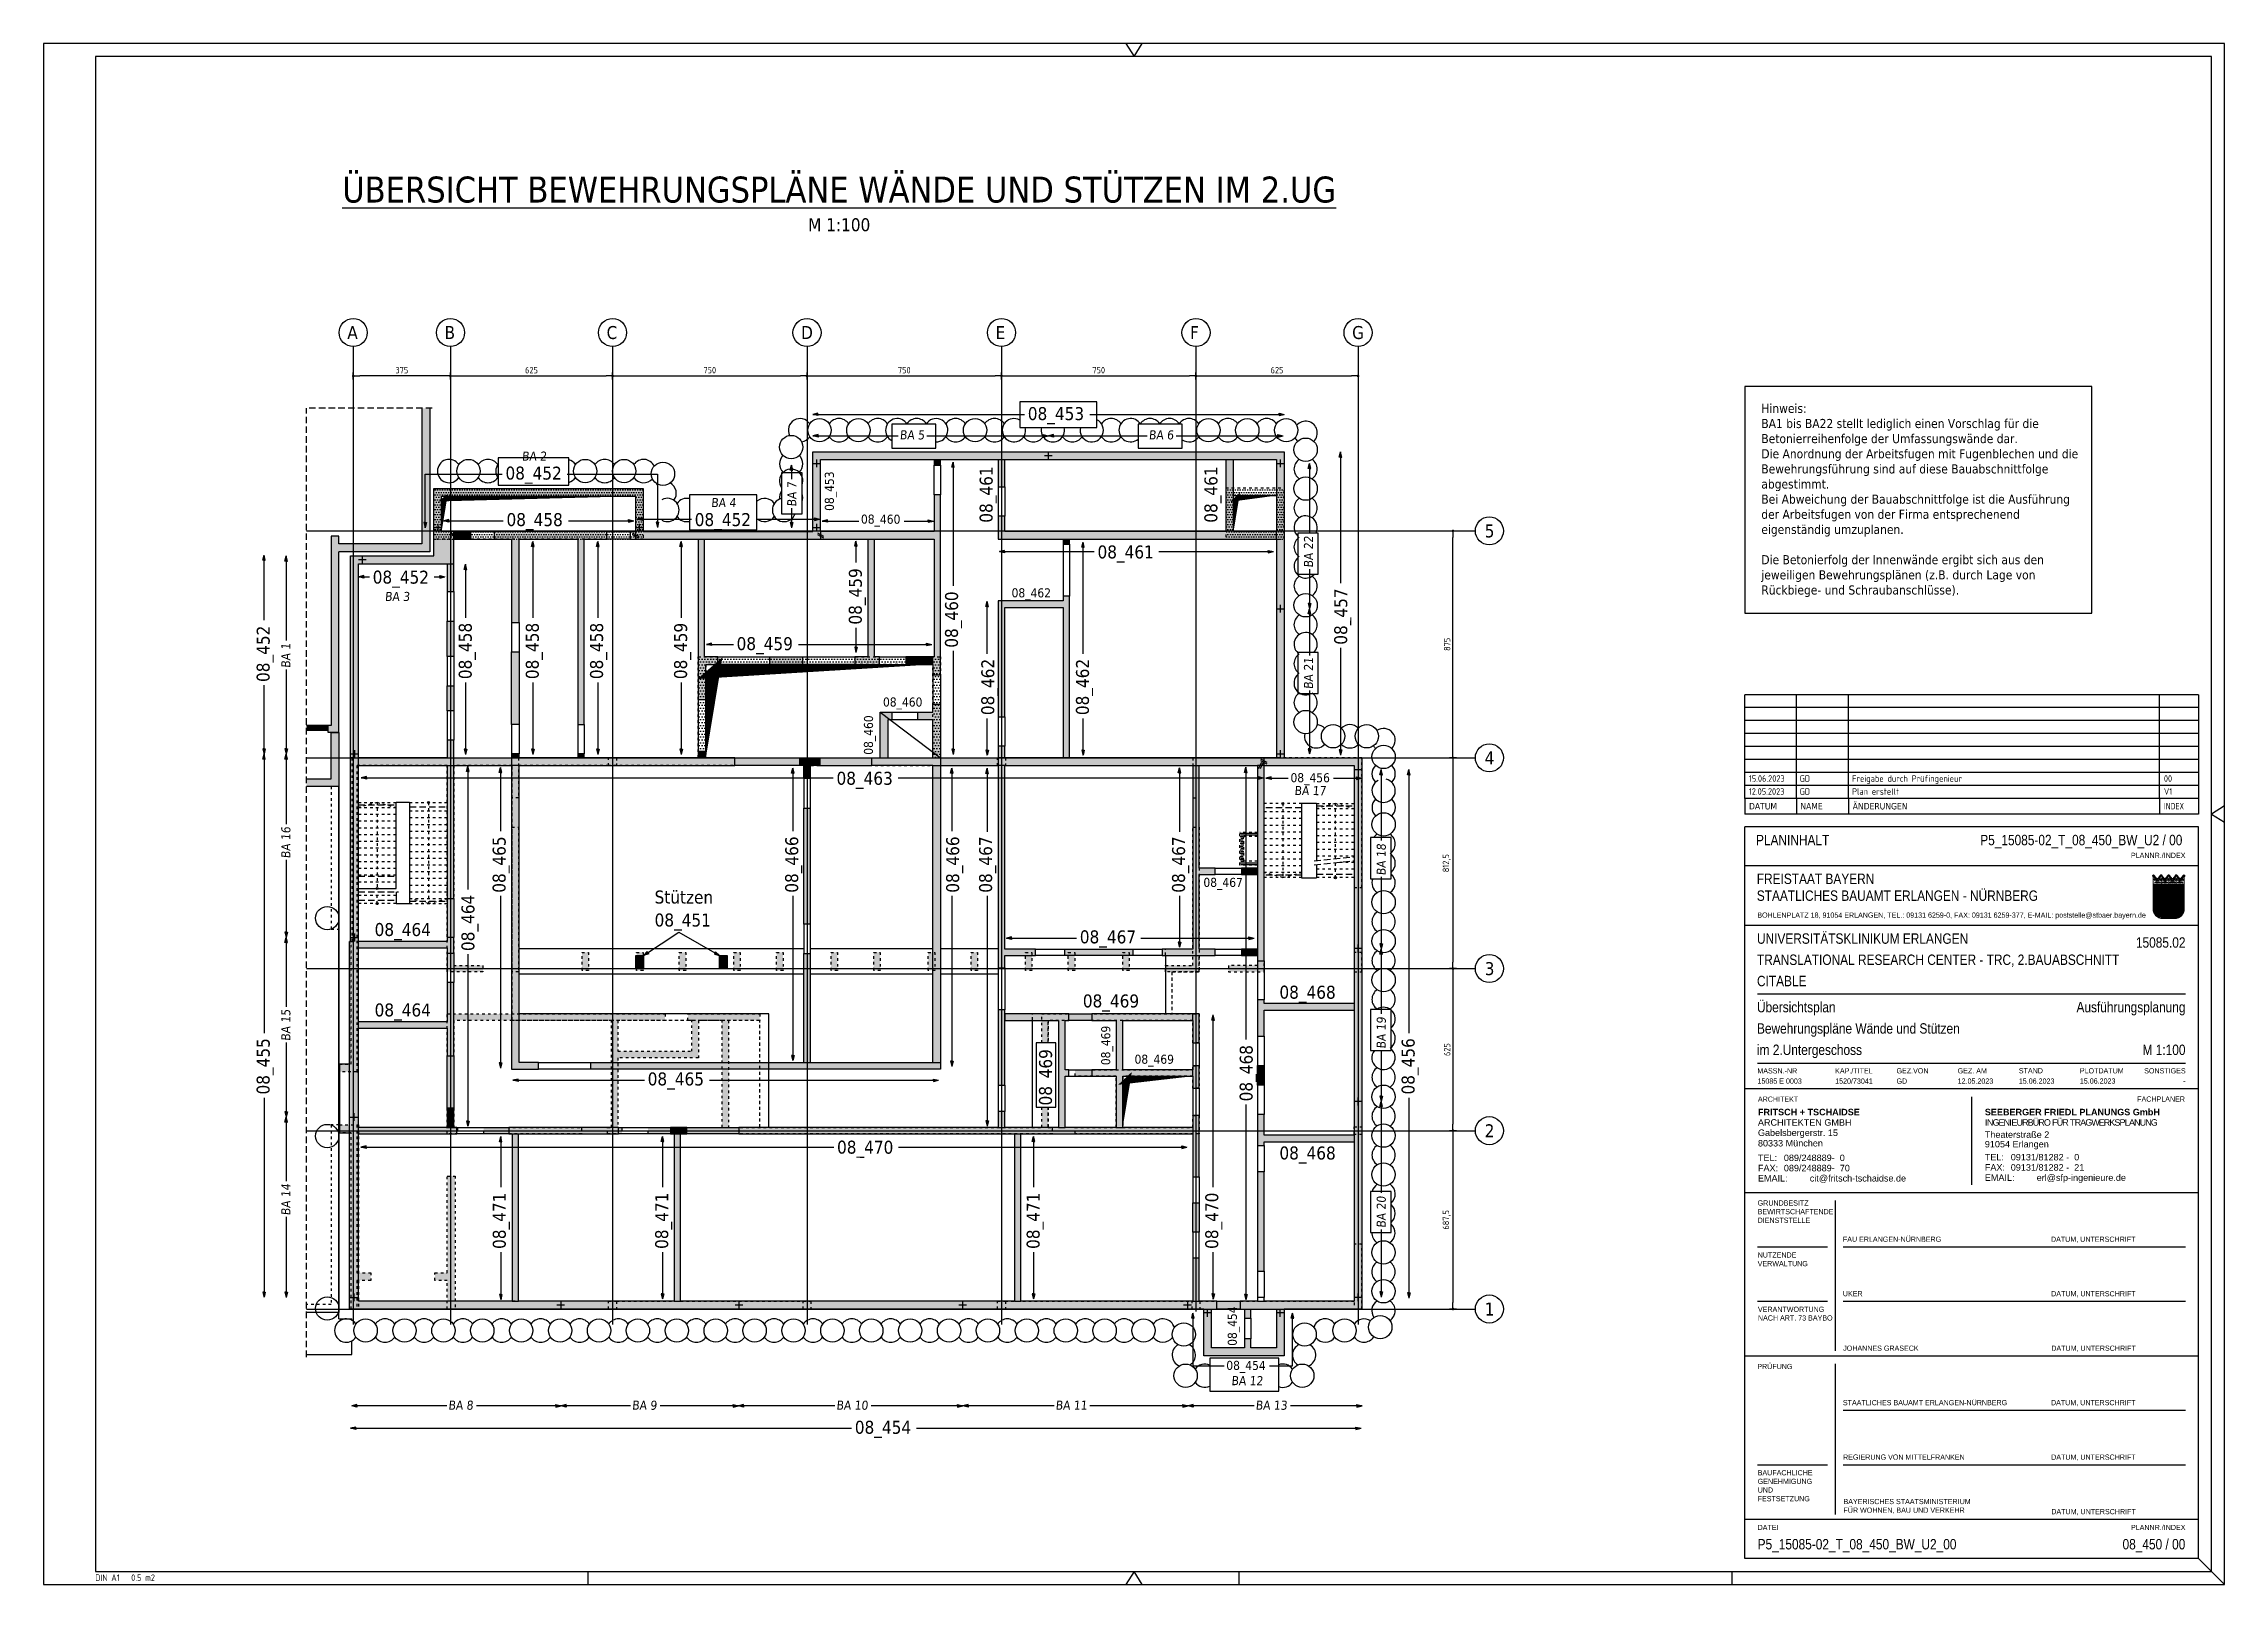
# Model space of a CAD drawing. Extents: x -95 to 84, y 0 to 59.
# Drawn here: x 0 to 84.1, y 0 to 59.4 of the extents above; entities that cross this region are included whole.
import ezdxf
from ezdxf.enums import TextEntityAlignment as Align

# ---------------------------------------------------------------- set-up
doc = ezdxf.new("R2010")
doc.units = 0
for name, pattern in [('AUSGEZOGEN', [1000.01, 1000, 0.01]), ('DOT', [0.175, 0.05, -0.125]), ('HIDDEN', [0.375, 0.25, -0.125]), ('HIDDEN2', [0.187, 0.125, -0.062]), ('PUNKT', [0.175, 0.05, -0.125]), ('VERDECKT', [0.375, 0.25, -0.125])]:
    doc.linetypes.add(name, pattern=pattern)
for name, color, linetype in [('1.UG', 7, 'Continuous'), ('40 A Plankopf Text F+T', 7, 'Continuous'), ('ACHSEN', 7, 'Continuous'), ('AFU', 7, 'Continuous'), ('Bestand', 7, 'Continuous'), ('BET-ANS', 7, 'Continuous'), ('BETON', 7, 'Continuous'), ('Brüstung 1.UG', 7, 'Continuous'), ('DRUEBER', 7, 'Continuous'), ('grau_dunkel', 7, 'Continuous'), ('grau_hell', 7, 'Continuous'), ('grau_mittel', 7, 'Continuous'), ('HILFE', 7, 'Continuous'), ('MASSE', 7, 'Continuous'), ('OBJEKT', 7, 'Continuous'), ('RAHMEN', 7, 'Continuous'), ('RND', 7, 'Continuous'), ('SCHRAFF', 7, 'Continuous'), ('SFP_Achsen', 7, 'Continuous'), ('STEMPEL', 7, 'Continuous'), ('TEXT', 7, 'Continuous'), ('Verbau', 7, 'Continuous'), ('VERDECKT', 7, 'Continuous')]:
    doc.layers.add(name, color=color, linetype=linetype)
doc.layers.add('NOPLOT', color=7, linetype='Continuous', plot=False)
doc.styles.add('ERSTELLTER_STIL_3', font='arial.ttf')
doc.styles.add('ERSTELLTER_STIL_4', font='arialbd.ttf')
doc.styles.add('helv', font='tahoma.ttf')
doc.styles.add('plankopf_ArialN', font='ARIALN.TTF')
doc.styles.add('txt', font='isocp.shx')
doc.dimstyles.new('DOT_I', dxfattribs={"dimtxt": 0.25, "dimasz": 0.25, "dimexe": 0.1, "dimexo": 0.3, "dimgap": 0.1, "dimtad": 1, "dimdec": 3, "dimzin": 3, "dimtxsty": 'txt', "dimblk": 'DOT', "dimblk1": 'DOT', "dimblk2": 'DOT', "dimsah": 1, "dimcen": 0.1, "dimse1": 1, "dimse2": 1, "dimazin": 0, "dimtfac": 1, "dimtdec": 4, "dimtix": 1, "dimtmove": 2, "dimatfit": 3, "dimfxl": 0, "dimtvp": 1, "dimtolj": 1, "dimtzin": 0, "dimarcsym": 0})
pattern_1 = [(0, (-322.07857, -163.97815), (8e-17, 0.254), [])]

msp = doc.modelspace()

# ---------------------------------------------------------------- texts
at = {"style": 'plankopf_ArialN'}
msp.add_text('PLANNR./INDEX', height=0.2, dxfattribs=at).set_placement((82.5973, 28.0043), align=Align.RIGHT)
at = {"layer": 'BET-ANS', "style": 'plankopf_ArialN'}
for s, p in [('PLANINHALT', (66.0374, 28.4954)), ('P5_15085-02_T_08_450_BW_U2 / 00', (74.6844, 28.4959)), ('P5_15085-02_T_08_450_BW_U2_00', (66.1, 1.3489))]:
    msp.add_text(s, height=0.4, dxfattribs=at).set_placement(p)
at = {"layer": 'SFP_Achsen', "color": 6, "linetype": 'AUSGEZOGEN', "style": 'helv'}
for s, p in [('A', (11.712, 48.0124)), ('B', (15.462, 48.0124)), ('C', (21.712, 48.0124)), ('D', (29.212, 48.0124)), ('E', (36.712, 48.0124)), ('F', (44.212, 48.0124)), ('G', (50.462, 48.0124)), ('5', (55.5744, 40.3632)), ('4', (55.5744, 31.6132)), ('3', (55.5744, 23.4882)), ('2', (55.5744, 17.2382)), ('1', (55.5744, 10.3632))]:
    msp.add_text(s, height=0.5, dxfattribs=at).set_placement(p)
at = {"layer": 'TEXT', "color": 5, "linetype": 'AUSGEZOGEN', "style": 'helv'}
msp.add_text('%%UÜBERSICHT BEWEHRUNGSPLÄNE WÄNDE UND STÜTZEN IM 2.UG', height=1, dxfattribs=at).set_placement((11.5184, 53.2747))
at = {"layer": 'TEXT', "color": 6, "linetype": 'AUSGEZOGEN', "style": 'helv'}
msp.add_text('M 1:100', height=0.5, dxfattribs=at).set_placement((29.4838, 52.1687))
at = {"layer": 'TEXT', "color": 240, "linetype": 'AUSGEZOGEN', "style": 'helv'}
for s, height, rotation, p in [('08_453', 0.5, 359.891211, (37.9541, 44.8887)), ('08_453', 0.35, 89.891211, (30.4753, 41.3857)), ('08_463', 0.5, 359.891211, (30.5767, 30.8297)), ('08_469', 0.5, 359.891211, (40.0766, 22.2458)), ('08_469', 0.35, 89.891211, (41.1327, 20.0161)), ('08_469', 0.5, 89.891211, (38.885, 18.4624)), ('08_469', 0.35, 359.891211, (42.0705, 20.073))]:
    msp.add_text(s, height=height, rotation=rotation, dxfattribs=at).set_placement(p)
at = {"layer": 'TEXT', "color": 1, "linetype": 'AUSGEZOGEN', "style": 'helv', "oblique": 5}
for s, rotation, p in [('BA 5', 359.891211, (33.0138, 44.1426)), ('BA 6', 359.891211, (42.618, 44.1426)), ('BA 2', 359.891211, (18.4408, 43.3237)), ('BA 7', 89.891211, (29.0243, 41.5487)), ('BA 4', 359.891211, (25.7387, 41.5311)), ('BA 22', 89.891211, (48.952, 39.1959)), ('BA 3', 359.891211, (13.1577, 37.9137)), ('BA 1', 89.891211, (9.5141, 35.3278)), ('BA 21', 89.891211, (48.952, 34.5122)), ('BA 17', 359.891211, (48.2323, 30.4277)), ('BA 16', 89.891211, (9.5141, 27.986)), ('BA 18', 89.891211, (51.7582, 27.3295)), ('BA 15', 89.891211, (9.5141, 20.9472)), ('BA 19', 89.891211, (51.7582, 20.651)), ('BA 14', 89.891211, (9.5141, 14.2219)), ('BA 20', 89.891211, (51.7582, 13.7426)), ('BA 12', 359.891211, (45.8012, 7.68)), ('BA 8', 359.891211, (15.6041, 6.7344)), ('BA 9', 359.891211, (22.689, 6.7344)), ('BA 10', 359.891211, (30.5682, 6.7344)), ('BA 11', 359.891211, (39.0209, 6.7344)), ('BA 13', 359.891211, (46.7359, 6.7344))]:
    msp.add_text(s, height=0.35, rotation=rotation, dxfattribs=at).set_placement(p)
at = {"layer": 'TEXT', "color": 120, "linetype": 'AUSGEZOGEN', "style": 'helv'}
for s, height, rotation, p in [('08_452', 0.5, 359.891211, (17.8108, 42.595)), ('08_452', 0.5, 359.891211, (25.1087, 40.8023)), ('08_452', 0.5, 359.891211, (12.6906, 38.584)), ('08_462', 0.35, 359.891211, (37.3292, 38.0532)), ('08_452', 0.5, 89.891211, (8.7142, 34.7891)), ('08_462', 0.5, 89.891211, (36.6584, 33.5103)), ('08_462', 0.5, 89.891211, (40.3105, 33.5103)), ('08_468', 0.5, 359.891211, (47.6579, 22.5825)), ('08_468', 0.5, 89.891211, (46.6233, 18.6201)), ('08_468', 0.5, 359.891211, (47.6579, 16.3837))]:
    msp.add_text(s, height=height, rotation=rotation, dxfattribs=at).set_placement(p)
at = {"layer": 'TEXT', "color": 170, "linetype": 'AUSGEZOGEN', "style": 'helv'}
for s, rotation, p in [('08_461', 89.891211, (36.5953, 40.9293)), ('08_461', 89.891211, (45.2627, 40.9293)), ('08_461', 359.891211, (40.6427, 39.5552)), ('08_471', 89.891211, (17.8201, 12.9316)), ('08_471', 89.891211, (24.0837, 12.9316)), ('08_471', 89.891211, (38.4087, 12.9316))]:
    msp.add_text(s, height=0.5, rotation=rotation, dxfattribs=at).set_placement(p)
at = {"layer": 'TEXT', "color": 50, "linetype": 'AUSGEZOGEN', "style": 'helv'}
for s, rotation, p in [('08_458', 359.891211, (17.8502, 40.8023)), ('08_458', 89.891211, (16.5073, 34.8984)), ('08_458', 89.891211, (19.0925, 34.8984)), ('08_458', 89.891211, (21.5716, 34.8984)), ('08_470', 359.891211, (30.5973, 16.6077)), ('08_470', 89.891211, (45.2965, 12.9316))]:
    msp.add_text(s, height=0.5, rotation=rotation, dxfattribs=at).set_placement(p)
at = {"layer": 'TEXT', "color": 92, "linetype": 'AUSGEZOGEN', "style": 'helv'}
for s, height, rotation, p in [('08_460', 0.35, 359.891211, (31.5205, 40.8933)), ('08_460', 0.5, 89.891211, (35.2596, 36.11)), ('08_460', 0.35, 359.891211, (32.3697, 33.8434)), ('08_460', 0.35, 89.891211, (31.983, 31.9836)), ('08_465', 0.5, 89.891211, (17.8141, 26.6645)), ('08_465', 0.5, 359.891211, (23.2949, 19.2382)), ('08_454', 0.35, 89.891211, (46.0144, 9.1957)), ('08_454', 0.35, 359.891211, (45.6096, 8.268)), ('08_454', 0.5, 359.891211, (31.2833, 5.8092))]:
    msp.add_text(s, height=height, rotation=rotation, dxfattribs=at).set_placement(p)
at = {"layer": 'TEXT', "color": 45, "linetype": 'AUSGEZOGEN', "style": 'helv'}
for s, height, rotation, p in [('08_459', 0.5, 89.891211, (31.5508, 37.0015)), ('08_457', 0.5, 89.891211, (50.2707, 36.2256)), ('08_459', 0.5, 89.891211, (24.8118, 34.8984)), ('08_459', 0.5, 359.891211, (26.7242, 36.0205)), ('08_467', 0.5, 89.891211, (36.5746, 26.6645)), ('08_467', 0.5, 89.891211, (44.0149, 26.6645)), ('08_467', 0.35, 359.891211, (44.7267, 26.8899)), ('08_464', 0.5, 89.891211, (16.6109, 24.4157)), ('Stützen', 0.5, 359.891211, (23.5617, 26.2489)), ('08_464', 0.5, 359.891211, (12.7641, 24.9976)), ('08_451', 0.5, 359.891211, (23.5617, 25.3648)), ('08_467', 0.5, 359.891211, (39.9597, 24.7154)), ('08_464', 0.5, 359.891211, (12.7641, 21.8976))]:
    msp.add_text(s, height=height, rotation=rotation, dxfattribs=at).set_placement(p)
at = {"layer": 'TEXT', "color": 151, "linetype": 'AUSGEZOGEN', "style": 'helv'}
for s, height, rotation, p in [('08_456', 0.35, 359.891211, (48.0847, 30.9259)), ('08_466', 0.5, 89.891211, (29.0973, 26.6645)), ('08_466', 0.5, 89.891211, (35.3042, 26.6645)), ('08_455', 0.5, 89.891211, (8.7142, 18.8852)), ('08_456', 0.5, 89.891211, (52.8686, 18.8852))]:
    msp.add_text(s, height=height, rotation=rotation, dxfattribs=at).set_placement(p)
at = {"layer": 'TEXT', "color": 1, "linetype": 'AUSGEZOGEN', "insert": (66.2426, 45.5137), "char_height": 0.35, "attachment_point": 1, "style": 'helv'}
msp.add_mtext_dynamic_manual_height_columns('Hinweis:\\PBA1 bis BA22 stellt lediglich einen Vorschlag für die\\PBetonierreihenfolge der Umfassungswände dar.\\PDie Anordnung der Arbeitsfugen mit Fugenblechen und die\\PBewehrungsführung sind auf diese Bauabschnittfolge abgestimmt.\\PBei Abweichung der Bauabschnittfolge ist die Ausführung der Arbeitsfugen von der Firma entsprechenend \\Peigenständig umzuplanen.\\P\\PDie Betonierfolg der Innenwände ergibt sich aus den\\Pjeweiligen Bewehrungsplänen (z.B. durch Lage von\\PRückbiege- und Schraubanschlüsse).', width=12.668896, gutter_width=1.75, heights=[0], dxfattribs=at)

# ---------------------------------------------------------------- blocks, each defined once
blk = doc.blocks.new('Bundeslandwappen')
at = {"lineweight": 9, "true_color": 0xffffff}
for points in [[(-5.75, 16.5), (-5.98, 16.5), (-5.98, 16.29), (-5.75, 16.29)], [(-5.09, 15.68), (-5.31, 15.68), (-5.31, 15.47), (-5.09, 15.47)], [(-3.49, 15.68), (-3.71, 15.68), (-3.71, 15.47), (-3.49, 15.47)], [(-2.82, 16.5), (-3.05, 16.5), (-3.05, 16.29), (-2.82, 16.29)], [(-2.15, 15.68), (-2.38, 15.68), (-2.38, 15.47), (-2.15, 15.47)], [(-0.56, 15.68), (-0.78, 15.68), (-0.78, 15.47), (-0.56, 15.47)], [(0.11, 16.5), (-0.11, 16.5), (-0.11, 16.29), (0.11, 16.29)], [(0.78, 15.68), (0.56, 15.68), (0.56, 15.47), (0.78, 15.47)], [(2.38, 15.68), (2.15, 15.68), (2.15, 15.47), (2.38, 15.47)], [(3.05, 16.5), (2.82, 16.5), (2.82, 16.29), (3.05, 16.29)], [(3.71, 15.68), (3.49, 15.68), (3.49, 15.47), (3.71, 15.47)], [(5.31, 15.68), (5.09, 15.68), (5.09, 15.47), (5.31, 15.47)], [(5.98, 16.5), (5.75, 16.5), (5.75, 16.29), (5.98, 16.29)]]:
    blk.add_hatch(color=7, dxfattribs=at).paths.add_polyline_path(points)
at = {"true_color": 0xffffff}
for points in [[(-5.34, 12.59), (-5.7, 12.59), (-5.7, 12.19), (-5.07, 11.96)], [(-3.57, 8.42), (-5.7, 9.18), (-5.7, 6.17), (-2.07, 4.88)], [(-1.42, 10.67), (-5.07, 11.96), (-3.57, 8.42), (0.08, 7.13)], [(0.86, 12.59), (-2.24, 12.59), (-1.42, 10.67), (2.23, 9.38)], [(3.96, 12.59), (1.66, 12.59), (4.37, 11.63)], [(5.7, 8.15), (2.23, 9.38), (3.73, 5.84), (5.7, 5.14)], [(5.7, 11.16), (4.37, 11.63), (5.7, 8.5)], [(-5.7, 6.14), (-5.7, 3.7, 0.041392), (-5.65, 3.14), (-4.21, 2.63)], [(-0.56, 1.34), (-4.21, 2.63), (-3.29, 0.45, 0.073774), (-2.3, 0.3), (-0.12, 0.3)], [(1.58, 3.59), (-2.07, 4.88), (-0.56, 1.34), (2.36, 0.3, 0.043654), (2.95, 0.36)], [(3.73, 5.84), (0.08, 7.13), (1.58, 3.59), (5.23, 2.29)]]:
    blk.add_hatch(color=7, dxfattribs=at).paths.add_polyline_path(points)
at = {"lineweight": 9}
h = blk.add_hatch(dxfattribs=at)
h.set_pattern_fill('ANSI31', color=256, scale=0.08, angle=315, style=0)
h.set_pattern_definition(pattern_1)
h.paths.add_polyline_path([(-5.07, 11.96), (-5.7, 12.19), (-5.7, 9.18), (-3.57, 8.42)])
h = blk.add_hatch(dxfattribs=at)
h.set_pattern_fill('ANSI31', color=256, scale=0.08, angle=315, style=0)
h.set_pattern_definition(pattern_1)
h.paths.add_polyline_path([(-2.24, 12.59), (-5.34, 12.59), (-5.07, 11.96), (-1.42, 10.67)])
h = blk.add_hatch(dxfattribs=at)
h.set_pattern_fill('ANSI31', color=256, scale=0.08, angle=315, style=0)
h.set_pattern_definition(pattern_1)
h.paths.add_polyline_path([(0.08, 7.13), (-3.57, 8.42), (-2.07, 4.88), (1.58, 3.59)])
h = blk.add_hatch(dxfattribs=at)
h.set_pattern_fill('ANSI31', color=256, scale=0.08, angle=315, style=0)
h.set_pattern_definition(pattern_1)
h.paths.add_polyline_path([(2.23, 9.38), (-1.42, 10.67), (0.08, 7.13), (3.73, 5.84)])
h = blk.add_hatch(dxfattribs=at)
h.set_pattern_fill('ANSI31', color=256, scale=0.08, angle=315, style=0)
h.set_pattern_definition(pattern_1)
h.paths.add_polyline_path([(4.37, 11.63), (1.66, 12.59), (0.86, 12.59), (2.23, 9.38), (5.7, 8.15), (5.7, 8.5)])
h = blk.add_hatch(dxfattribs=at)
h.set_pattern_fill('ANSI31', color=256, scale=0.08, angle=315, style=0)
h.set_pattern_definition(pattern_1)
h.paths.add_polyline_path([(5.7, 12.59), (3.96, 12.59), (4.37, 11.63), (5.7, 11.16)])
h = blk.add_hatch(dxfattribs=at)
h.set_pattern_fill('ANSI31', color=256, scale=0.08, angle=315, style=0)
h.set_pattern_definition(pattern_1)
h.paths.add_polyline_path([(-2.07, 4.88), (-5.7, 6.17), (-5.7, 6.14), (-4.21, 2.63), (-0.56, 1.34)])
h = blk.add_hatch(dxfattribs=at)
h.set_pattern_fill('ANSI31', color=256, scale=0.08, angle=315, style=0)
h.set_pattern_definition(pattern_1)
h.paths.add_polyline_path([(-4.21, 2.63), (-5.65, 3.14, 0.285055), (-3.29, 0.45)])
h = blk.add_hatch(dxfattribs=at)
h.set_pattern_fill('ANSI31', color=256, scale=0.08, angle=315, style=0)
h.set_pattern_definition(pattern_1)
h.paths.add_polyline_path([(-0.56, 1.34), (-0.12, 0.3), (2.3, 0.3, 0.004354), (2.36, 0.3)])
h = blk.add_hatch(dxfattribs=at)
h.set_pattern_fill('ANSI31', color=256, scale=0.08, angle=315, style=0)
h.set_pattern_definition(pattern_1)
h.paths.add_polyline_path([(5.31, 2.11), (5.23, 2.29), (1.58, 3.59), (2.95, 0.36, 0.22704)])
h = blk.add_hatch(dxfattribs=at)
h.set_pattern_fill('ANSI31', color=256, scale=0.08, angle=315, style=0)
h.set_pattern_definition(pattern_1)
h.paths.add_polyline_path([(5.7, 5.14), (3.73, 5.84), (5.23, 2.29), (5.37, 2.24, 0.111178), (5.7, 3.7)])
for p, q in [((-6, 16.1), (-6, 3.7)), ((-6, 13.29), (6, 13.29)), ((-6, 12.94), (6, 12.94)), ((-5.7, 12.59), (-5.7, 3.7)), ((-5.7, 12.59), (5.7, 12.59)), ((-5.7, 12.19), (5.7, 8.15)), ((-5.7, 9.18), (5.7, 5.14)), ((-5.64, 14.97), (-5.64, 15.18)), ((-5.61, 16.59), (-5.62, 16.68)), ((-5.34, 12.59), (-0.12, 0.3)), ((-5.33, 15.19), (-5.33, 15.05)), ((-4.68, 14.54), (-5.26, 14.54)), ((-4.12, 14.54), (-3.54, 14.54)), ((-3.47, 15.19), (-3.47, 15.05)), ((-3.36, 13.9), (-2.93, 14.17)), ((-2.93, 13.63), (-3.36, 13.9)), ((-3.19, 16.59), (-3.18, 16.67)), ((-3.16, 14.97), (-3.16, 15.18)), ((-2.93, 15.58), (-2.93, 14.47)), ((-2.93, 14.17), (-2.5, 13.9)), ((-2.5, 13.9), (-2.93, 13.63)), ((-2.71, 14.97), (-2.71, 15.18)), ((-2.68, 16.59), (-2.69, 16.67)), ((-2.4, 15.19), (-2.4, 15.05)), ((-1.74, 14.54), (-2.32, 14.54)), ((-2.24, 12.59), (2.95, 0.36)), ((-1.19, 14.54), (-0.61, 14.54)), ((-0.54, 15.19), (-0.54, 15.05)), ((0, 14.17), (-0.43, 13.9)), ((-0.43, 13.9), (0, 13.63)), ((-0.25, 16.59), (-0.24, 16.67)), ((-0.22, 14.97), (-0.22, 15.18)), ((0, 15.58), (0, 14.47)), ((0.43, 13.9), (0, 14.17)), ((0, 13.63), (0.43, 13.9)), ((0.22, 14.97), (0.22, 15.18)), ((0.25, 16.59), (0.24, 16.67)), ((0.54, 15.19), (0.54, 15.05)), ((1.19, 14.54), (0.61, 14.54)), ((0.86, 12.59), (5.31, 2.11)), ((1.66, 12.59), (5.7, 11.16)), ((1.74, 14.54), (2.32, 14.54)), ((2.4, 15.19), (2.4, 15.05)), ((2.93, 14.17), (2.5, 13.9)), ((2.5, 13.9), (2.93, 13.63)), ((2.68, 16.59), (2.69, 16.67)), ((2.71, 14.97), (2.71, 15.18)), ((2.93, 15.58), (2.93, 14.47)), ((3.36, 13.9), (2.93, 14.17)), ((2.93, 13.63), (3.36, 13.9)), ((3.16, 14.97), (3.16, 15.18)), ((3.19, 16.59), (3.18, 16.67)), ((3.47, 15.19), (3.47, 15.05)), ((4.12, 14.54), (3.54, 14.54)), ((3.96, 12.59), (5.7, 8.5)), ((4.68, 14.54), (5.26, 14.54)), ((5.33, 15.19), (5.33, 15.05)), ((5.61, 16.59), (5.62, 16.68)), ((5.64, 14.97), (5.64, 15.18)), ((5.7, 3.7), (5.7, 12.59)), ((6, 3.7), (6, 16.1)), ((-5.7, 6.17), (5.37, 2.24)), ((-5.7, 6.14), (-3.29, 0.45)), ((-5.66, 3.14), (2.36, 0.3)), ((-2.3, 0.3), (2.3, 0.3)), ((-2.3, 0), (2.3, 0))]:
    blk.add_line(p, q, dxfattribs=at)
for points in [[(-5.75, 16.29), (-5.98, 16.29), (-5.98, 16.5), (-5.75, 16.5)], [(-5.09, 15.47), (-5.31, 15.47), (-5.31, 15.68), (-5.09, 15.68)], [(-4.07, 13.71), (-4.83, 13.71), (-4.83, 14.1), (-4.07, 14.1)], [(-3.71, 15.47), (-3.49, 15.47), (-3.49, 15.68), (-3.71, 15.68)], [(-2.82, 16.29), (-3.05, 16.29), (-3.05, 16.5), (-2.82, 16.5)], [(-2.15, 15.47), (-2.38, 15.47), (-2.38, 15.68), (-2.15, 15.68)], [(-1.8, 13.71), (-1.04, 13.71), (-1.04, 14.1), (-1.8, 14.1)], [(-0.78, 15.47), (-0.56, 15.47), (-0.56, 15.68), (-0.78, 15.68)], [(0.11, 16.29), (-0.11, 16.29), (-0.11, 16.5), (0.11, 16.5)], [(0.78, 15.47), (0.56, 15.47), (0.56, 15.68), (0.78, 15.68)], [(1.8, 13.71), (1.04, 13.71), (1.04, 14.1), (1.8, 14.1)], [(2.15, 15.47), (2.38, 15.47), (2.38, 15.68), (2.15, 15.68)], [(3.05, 16.29), (2.82, 16.29), (2.82, 16.5), (3.05, 16.5)], [(3.71, 15.47), (3.49, 15.47), (3.49, 15.68), (3.71, 15.68)], [(4.07, 13.71), (4.83, 13.71), (4.83, 14.1), (4.07, 14.1)], [(5.09, 15.47), (5.31, 15.47), (5.31, 15.68), (5.09, 15.68)], [(5.75, 16.29), (5.98, 16.29), (5.98, 16.5), (5.75, 16.5)]]:
    blk.add_lwpolyline(points, close=True, dxfattribs=at)
for centre in [(-5.28, 13.9), (-3.71, 13.9), (-2.2, 13.9), (-0.68, 13.9), (0.68, 13.9), (2.2, 13.9), (3.71, 13.9), (5.28, 13.9)]:
    blk.add_circle(centre, 0.123, dxfattribs=at)
for centre, radius, start, end in [((-2.93, 16.58), 0.264, 24.0166, 155.34093), ((0, 16.58), 0.264, 24.0166, 155.34093), ((2.93, 16.58), 0.264, 24.0166, 155.34093), ((-5.89, 16.45), 0.362, 44.66814, 253.11831), ((-5.67, 16.67), 0.05, 6.6615, 44.66814), ((-5.49, 15.18), 0.157, 3.2756, 179.55206), ((-5.19, 14.99), 0.453, 182.83284, 261.30427), ((-5.56, 16.59), 0.05, 186.6615, 265.62087), ((-5.42, 15.99), 0.179, 74.78828, 15.13561), ((-5.59, 16.26), 0.281, 346.02321, 85.62087), ((-5.36, 16.21), 0.05, 254.78828, 346.02321), ((-5.26, 15.23), 0.191, 249.63581, 3.08566), ((-5.2, 16.05), 0.05, 93.06329, 195.13561), ((-5.19, 15.87), 0.224, 350.95424, 93.06329), ((-5.02, 15.24), 0.05, 82.94673, 183.08566), ((-4.99, 15.54), 0.249, 262.94673, 77.88554), ((-4.92, 15.83), 0.05, 170.95424, 257.88554), ((-4.62, 14.89), 0.224, 71.40005, 0), ((-4.71, 14.85), 0.312, 275.96495, 353.97732), ((-4.4, 15.24), 0.208, 317.07745, 222.92255), ((-4.18, 14.89), 0.224, 180, 108.59995), ((-4.09, 14.85), 0.312, 186.02268, 264.03505), ((-3.81, 15.54), 0.249, 102.11446, 277.05327), ((-3.88, 15.83), 0.05, 282.11446, 9.04576), ((-3.61, 15.87), 0.224, 86.93671, 189.04576), ((-3.78, 15.24), 0.05, 356.91434, 97.05327), ((-3.54, 15.23), 0.191, 176.91434, 290.36419), ((-3.6, 16.05), 0.05, 344.86439, 86.93671), ((-3.38, 15.99), 0.179, 164.86439, 105.21172), ((-3.61, 14.99), 0.453, 278.69573, 357.16716), ((-3.21, 16.26), 0.281, 94.37913, 193.97679), ((-3.44, 16.21), 0.05, 193.97679, 285.21172), ((-3.31, 15.18), 0.157, 0.44794, 176.7244), ((-3.24, 16.59), 0.05, 274.37913, 353.3385), ((-3.13, 16.67), 0.05, 155.22882, 173.3385), ((-2.55, 15.18), 0.157, 3.2756, 179.55206), ((-2.26, 14.99), 0.453, 182.83284, 261.30427), ((-2.74, 16.66), 0.05, 6.6615, 24.0166), ((-2.63, 16.59), 0.05, 186.6615, 265.62087), ((-2.49, 15.99), 0.179, 74.78828, 15.13561), ((-2.65, 16.26), 0.281, 346.02321, 85.62087), ((-2.43, 16.21), 0.05, 254.78828, 346.02321), ((-2.33, 15.23), 0.191, 249.63581, 3.08566), ((-2.27, 16.05), 0.05, 93.06329, 195.13561), ((-2.26, 15.87), 0.224, 350.95424, 93.06329), ((-2.09, 15.24), 0.05, 82.94673, 183.08566), ((-2.05, 15.54), 0.249, 262.94673, 77.88554), ((-1.99, 15.83), 0.05, 170.95424, 257.88554), ((-1.69, 14.89), 0.224, 71.40005, 0), ((-1.78, 14.85), 0.312, 275.96495, 353.97732), ((-1.47, 15.24), 0.208, 317.07745, 222.92255), ((-1.24, 14.89), 0.224, 180, 108.59995), ((-1.16, 14.85), 0.312, 186.02268, 264.03505), ((-0.88, 15.54), 0.249, 102.11446, 277.05327), ((-0.94, 15.83), 0.05, 282.11446, 9.04576), ((-0.67, 15.87), 0.224, 86.93671, 189.04576), ((-0.84, 15.24), 0.05, 356.91434, 97.05327), ((-0.6, 15.23), 0.191, 176.91434, 290.36419), ((-0.66, 16.05), 0.05, 344.86439, 86.93671), ((-0.44, 15.99), 0.179, 164.86439, 105.21172), ((-0.68, 14.99), 0.453, 278.69573, 357.16716), ((-0.28, 16.26), 0.281, 94.37913, 193.97679), ((-0.5, 16.21), 0.05, 193.97679, 285.21172), ((-0.38, 15.18), 0.157, 0.44794, 176.7244), ((-0.3, 16.59), 0.05, 274.37913, 353.3385), ((-0.19, 16.67), 0.05, 155.22882, 173.3385), ((0.38, 15.18), 0.157, 3.2756, 179.55206), ((0.68, 14.99), 0.453, 182.83284, 261.30427), ((0.19, 16.66), 0.05, 6.6615, 24.0166), ((0.3, 16.59), 0.05, 186.6615, 265.62087), ((0.44, 15.99), 0.179, 74.78828, 15.13561), ((0.28, 16.26), 0.281, 346.02321, 85.62087), ((0.5, 16.21), 0.05, 254.78828, 346.02321), ((0.6, 15.23), 0.191, 249.63581, 3.08566), ((0.66, 16.05), 0.05, 93.06329, 195.13561), ((0.67, 15.87), 0.224, 350.95424, 93.06329), ((0.84, 15.24), 0.05, 82.94673, 183.08566), ((0.88, 15.54), 0.249, 262.94673, 77.88554), ((0.94, 15.83), 0.05, 170.95424, 257.88554), ((1.24, 14.89), 0.224, 71.40005, 0), ((1.16, 14.85), 0.312, 275.96495, 353.97732), ((1.47, 15.24), 0.208, 317.07745, 222.92255), ((1.69, 14.89), 0.224, 180, 108.59995), ((1.78, 14.85), 0.312, 186.02268, 264.03505), ((2.05, 15.54), 0.249, 102.11446, 277.05327), ((1.99, 15.83), 0.05, 282.11446, 9.04576), ((2.26, 15.87), 0.224, 86.93671, 189.04576), ((2.09, 15.24), 0.05, 356.91434, 97.05327), ((2.33, 15.23), 0.191, 176.91434, 290.36419), ((2.27, 16.05), 0.05, 344.86439, 86.93671), ((2.49, 15.99), 0.179, 164.86439, 105.21172), ((2.26, 14.99), 0.453, 278.69573, 357.16716), ((2.65, 16.26), 0.281, 94.37913, 193.97679), ((2.43, 16.21), 0.05, 193.97679, 285.21172), ((2.55, 15.18), 0.157, 0.44794, 176.7244), ((2.63, 16.59), 0.05, 274.37913, 353.3385), ((2.74, 16.67), 0.05, 155.22882, 173.3385), ((3.31, 15.18), 0.157, 3.2756, 179.55206), ((3.61, 14.99), 0.453, 182.83284, 261.30427), ((3.13, 16.66), 0.05, 6.6615, 24.0166), ((3.24, 16.59), 0.05, 186.6615, 265.62087), ((3.38, 15.99), 0.179, 74.78828, 15.13561), ((3.21, 16.26), 0.281, 346.02321, 85.62087), ((3.44, 16.21), 0.05, 254.78828, 346.02321), ((3.54, 15.23), 0.191, 249.63581, 3.08566), ((3.6, 16.05), 0.05, 93.06329, 195.13561), ((3.61, 15.87), 0.224, 350.95424, 93.06329), ((3.78, 15.24), 0.05, 82.94673, 183.08566), ((3.81, 15.54), 0.249, 262.94673, 77.88554), ((3.88, 15.83), 0.05, 170.95424, 257.88554), ((4.18, 14.89), 0.224, 71.40005, 0), ((4.09, 14.85), 0.312, 275.96495, 353.97732), ((4.4, 15.24), 0.208, 317.07745, 222.92255), ((4.62, 14.89), 0.224, 180, 108.59995), ((4.71, 14.85), 0.312, 186.02268, 264.03505), ((4.99, 15.54), 0.249, 102.11446, 277.05327), ((4.92, 15.83), 0.05, 282.11446, 9.04576), ((5.19, 15.87), 0.224, 86.93671, 189.04576), ((5.02, 15.24), 0.05, 356.91434, 97.05327), ((5.26, 15.23), 0.191, 176.91434, 290.36419), ((5.2, 16.05), 0.05, 344.86439, 86.93671), ((5.42, 15.99), 0.179, 164.86439, 105.21172), ((5.19, 14.99), 0.453, 278.69573, 357.16716), ((5.59, 16.26), 0.281, 94.37913, 193.97679), ((5.36, 16.21), 0.05, 193.97679, 285.21172), ((5.49, 15.18), 0.157, 0.44794, 176.7244), ((5.56, 16.59), 0.05, 274.37913, 353.3385), ((5.67, 16.67), 0.05, 135.33186, 173.3385), ((5.89, 16.45), 0.362, 286.88169, 135.33186), ((-2.3, 3.7), 3.7, 180, 270), ((-2.3, 3.7), 3.4, 180, 270), ((2.3, 3.7), 3.7, 270, 0), ((2.3, 3.7), 3.4, 270, 0)]:
    blk.add_arc(centre, radius, start, end, dxfattribs=at)
blk = doc.blocks.new('Plankopf_PU')
for p, q in [((-18.5, 25.4), (-18.5, 27.7)), ((-1, 27.7), (-18.5, 27.7)), ((-1, 27.7), (-18.5, 27.7)), ((-1, 25.4), (-1, 27.7)), ((-1, 25.4), (-18.5, 25.4)), ((-1, 25.4), (-18.5, 25.4)), ((-18.5, 19.1), (-18.5, 25.4)), ((-1, 19.1), (-1, 25.4)), ((-1.5, 22.75), (-18, 22.75)), ((-18, 20.1), (-1.5, 20.1)), ((-18.5, 15.1), (-18.5, 19.1)), ((-1, 19.1), (-18.5, 19.1)), ((-9.75, 18.8), (-9.75, 15.4)), ((-1, 15.1), (-1, 19.1)), ((-1, 15.1), (-18.5, 15.1)), ((-1, 15.1), (-18.5, 15.1)), ((-18.5, 8.8), (-18.5, 15.1)), ((-15, 9), (-15, 14.8)), ((-1, 8.8), (-1, 15.1)), ((-15.3, 13), (-18, 13)), ((-1.5, 13), (-14.7, 13)), ((-15.3, 10.9), (-18, 10.9)), ((-1.5, 10.9), (-14.7, 10.9)), ((-18.5, 2.5), (-18.5, 8.8)), ((-1, 8.8), (-18.5, 8.8)), ((-15, 2.7), (-15, 8.5)), ((-1, 2.5), (-1, 8.8)), ((-1.5, 6.7), (-14.7, 6.7)), ((-15.3, 4.6), (-18, 4.6)), ((-1.5, 4.6), (-14.7, 4.6)), ((-1, 2.5), (-18.5, 2.5)), ((-18.5, 1), (-18.5, 2.5)), ((-1, 2.5), (-18.5, 2.5)), ((-1, 1), (-1, 2.5)), ((-1, 1), (-18.5, 1))]:
    blk.add_line(p, q)
at = {"xscale": 0.1, "yscale": 0.1, "zscale": 0.1}
blk.add_blockref('Bundeslandwappen', (-2.148, 25.669), dxfattribs=at)
at = {"linetype": 'AUSGEZOGEN', "lineweight": 35, "style": 'plankopf_ArialN'}
for s, height, p in [('FREISTAAT BAYERN', 0.4, (-18.032, 27.401)), ('PRÜFUNG', 0.2, (-18.013, 8.5))]:
    blk.add_text(s, height=height, dxfattribs=at).set_placement(p, align=Align.TOP_LEFT)
blk.add_text('STAATLICHES BAUAMT ERLANGEN - NÜRNBERG', height=0.4, dxfattribs=at).set_placement((-18.032, 26.552), align=Align.MIDDLE_LEFT)
at = {"style": 'plankopf_ArialN'}
for s, p in [('BOHLENPLATZ 18, 91054 ERLANGEN, TEL.: 09131 6259-0, FAX: 09131 6259-377, E-MAIL: poststelle@stbaer.bayern.de', (-18.012, 25.702)), ('MASSN.-NR', (-18.011, 19.698)), ('KAP./TITEL', (-15.01, 19.698)), ('GEZ.VON', (-12.644, 19.7)), ('GEZ. AM', (-10.286, 19.7)), ('STAND', (-7.927, 19.702)), ('PLOTDATUM', (-5.574, 19.7)), ('FAU ERLANGEN-NÜRNBERG', (-14.712, 13.207)), ('DATUM, UNTERSCHRIFT', (-6.687, 13.207)), ('UKER', (-14.712, 11.107)), ('DATUM, UNTERSCHRIFT', (-6.68, 11.106)), ('JOHANNES GRASECK', (-14.7, 9.005)), ('DATUM, UNTERSCHRIFT', (-6.675, 9.005)), ('STAATLICHES BAUAMT ERLANGEN-NÜRNBERG', (-14.712, 6.907)), ('DATUM, UNTERSCHRIFT', (-6.687, 6.907)), ('REGIERUNG VON MITTELFRANKEN', (-14.705, 4.806)), ('DATUM, UNTERSCHRIFT', (-6.68, 4.806)), ('DATUM, UNTERSCHRIFT', (-6.675, 2.705)), ('DATEI', (-18.002, 2.095))]:
    blk.add_text(s, height=0.2, dxfattribs=at).set_placement(p)
for s, p in [('SONSTIGES', (-1.493, 19.7)), ('PLANNR./INDEX', (-1.501, 2.095))]:
    blk.add_text(s, height=0.2, dxfattribs=at).set_placement(p, align=Align.RIGHT)
at = {"linetype": 'AUSGEZOGEN', "lineweight": 35, "style": 'plankopf_ArialN'}
blk.add_text('ARCHITEKT', height=0.2, dxfattribs=at).set_placement((-17.989, 18.607))
blk.add_text('FACHPLANER', height=0.2, dxfattribs=at).set_placement((-1.52, 18.611), align=Align.RIGHT)
at = {"insert": (-5.574, 19.303), "char_height": 0.2, "attachment_point": 7, "style": 'plankopf_ArialN'}
blk.add_mtext('15.06.2023', dxfattribs=at)
at = {"char_height": 0.2, "attachment_point": 1, "style": 'plankopf_ArialN'}
for s, insert, width in [('GRUNDBESITZ\\PBEWIRTSCHAFTENDE DIENSTSTELLE', (-18, 14.804), 2.5), ('NUTZENDE^JVERWALTUNG', (-17.998, 12.8), 2.69843), ('VERANTWORTUNG  NACH ART. 73 BAYBO', (-17.988, 10.705), 2.68768), ('BAUFACHLICHE GENEHMIGUNG UND FESTSETZUNG', (-17.998, 4.404), 2.2311), ('BAYERISCHES STAATSMINISTERIUM ^JFÜR WOHNEN, BAU UND VERKEHR', (-14.689, 3.294), 9.29412)]:
    blk.add_mtext(s, dxfattribs=dict(at, insert=insert, width=width))
at = {"style": 'plankopf_ArialN'}
for tag, p in [('PROJEKTBEZEICHNUNGZ1', (-18.025, 24.578)), ('PROJEKTBEZEICHNUNGZ2', (-18.025, 23.761)), ('PROJEKTBEZEICHNUNGZ3', (-18.025, 22.941))]:
    blk.add_attdef(tag, text='', height=0.4, dxfattribs=at).set_placement(p, align=Align.BOTTOM_LEFT)
for tag, p in [('GEB.-NR', (-1.5, 24.946)), ('0.000X', (-1.507, 1.749))]:
    blk.add_attdef(tag, text='', height=0.4, dxfattribs=at).set_placement(p, align=Align.TOP_RIGHT)
for tag, p, height in [('PLANINHALTZ1', (-18.025, 22.055), 0.4), ('PLANINHALTZ2', (-18.025, 21.232), 0.4), ('PLANINHALTZ3', (-18.025, 20.409), 0.4), ('MASSN.-NR', (-18.005, 19.303), 0.2), ('KAPITEL/TITEL', (-15.01, 19.303), 0.2), ('GEZ_VON', (-12.644, 19.303), 0.2), ('GEZ_AM', (-10.286, 19.303), 0.2), ('STAND', (-7.927, 19.303), 0.2)]:
    blk.add_attdef(tag, p, '', height=height, dxfattribs=at)
for tag, height, p in [('PLANUNGSPHASE', 0.4, (-1.5, 22.055)), ('PROJEKTKATEGORIE', 0.4, (-1.5, 21.232)), ('MAßSTAB', 0.4, (-1.5, 20.409)), ('SONSTIGES', 0.2, (-1.5, 19.303))]:
    blk.add_attdef(tag, text='', height=height, dxfattribs=at).set_placement(p, align=Align.RIGHT)
at = {"layer": '40 A Plankopf Text F+T', "color": 7, "linetype": 'Continuous', "lineweight": 13, "char_height": 0.25, "attachment_point": 7}
for s, insert, style in [('\\A1;ARCHITEKTEN GMBH', (-17.988, 17.68), 'ERSTELLTER_STIL_3'), ('\\A1;FRITSCH + TSCHAIDSE ', (-17.988, 18.081), 'ERSTELLTER_STIL_4'), ('\\A1;SEEBERGER FRIEDL PLANUNGS GmbH', (-9.238, 18.081), 'ERSTELLTER_STIL_4'), ('\\A1;{\\T0.8;INGENIEURBÜRO FÜR TRAGWERKSPLANUNG}', (-9.238, 17.68), 'ERSTELLTER_STIL_3'), ('\\A1;80333 München', (-17.988, 16.879), 'ERSTELLTER_STIL_3'), ('\\A1;Gabelsbergerstr. 15', (-17.988, 17.212), 'ERSTELLTER_STIL_3'), ('\\A1;Theaterstraße 2', (-9.238, 17.212), 'ERSTELLTER_STIL_3'), ('\\A1;91054 Erlangen', (-9.238, 16.771), 'ERSTELLTER_STIL_3')]:
    blk.add_mtext(s, dxfattribs=dict(at, insert=insert, style=style))
at = {"layer": '40 A Plankopf Text F+T', "color": 7, "linetype": 'Continuous', "lineweight": 13, "char_height": 0.25, "attachment_point": 7, "line_spacing_factor": 0.945293, "style": 'ERSTELLTER_STIL_3'}
for s, insert in [('\\A1;TEL: ^I089/248889-  0\\PFAX: ^I089/248889-  70\\PEMAIL: ^Icit@fritsch-tschaidse.de', (-17.988, 15.481)), ('\\A1;TEL: ^I09131/81282 -  0\\PFAX: ^I09131/81282 -  21\\PEMAIL: ^Ierl@sfp-ingenieure.de', (-9.238, 15.481))]:
    blk.add_mtext(s, dxfattribs=dict(at, insert=insert))
blk = doc.blocks.new('Plankopf-ER')
at = {"layer": 'RAHMEN', "color": 7, "linetype": 'Continuous'}
for p, q in [((-0.5, 4.6), (-18, 4.6)), ((-18, 4.1), (-18, 4.6)), ((-16, 4.1), (-16, 4.6)), ((-14, 4.1), (-14, 4.6)), ((-2, 4.1), (-2, 4.6)), ((-0.5, 4.6), (-0.5, 4.1)), ((-0.5, 4.1), (-18, 4.1)), ((-18, 3.6), (-18, 4.1)), ((-0.5, 3.6), (-18, 3.6)), ((-18, 3.1), (-18, 3.6)), ((-16, 3.6), (-16, 4.1)), ((-16, 3.1), (-16, 3.6)), ((-14, 3.6), (-14, 4.1)), ((-14, 3.1), (-14, 3.6)), ((-2, 3.6), (-2, 4.1)), ((-2, 3.1), (-2, 3.6)), ((-0.5, 4.1), (-0.5, 3.6)), ((-0.5, 3.6), (-0.5, 3.1)), ((-0.5, 3.1), (-18, 3.1)), ((-18, 2.6), (-18, 3.1)), ((-0.5, 2.6), (-18, 2.6)), ((-18, 2.1), (-18, 2.6)), ((-16, 2.6), (-16, 3.1)), ((-16, 2.1), (-16, 2.6)), ((-14, 2.6), (-14, 3.1)), ((-14, 2.1), (-14, 2.6)), ((-2, 2.6), (-2, 3.1)), ((-2, 2.1), (-2, 2.6)), ((-0.5, 3.1), (-0.5, 2.6)), ((-0.5, 2.6), (-0.5, 2.1)), ((-0.5, 2.1), (-18, 2.1)), ((-18, 1.6), (-18, 2.1)), ((-16, 1.6), (-16, 2.1)), ((-14, 1.6), (-14, 2.1)), ((-2, 1.6), (-2, 2.1)), ((-0.5, 2.1), (-0.5, 1.6)), ((-0.5, 1.6), (-18, 1.6)), ((-18, 1.1), (-18, 1.6)), ((-0.5, 1.1), (-18, 1.1)), ((-18, 0.6), (-18, 1.1)), ((-16, 1.1), (-16, 1.6)), ((-16, 0.6), (-16, 1.1)), ((-14, 1.1), (-14, 1.6)), ((-14, 0.6), (-14, 1.1)), ((-2, 1.1), (-2, 1.6)), ((-2, 0.6), (-2, 1.1)), ((-0.5, 1.6), (-0.5, 1.1)), ((-0.5, 1.1), (-0.5, 0.6)), ((-0.5, 0.6), (-18, 0.6)), ((-18, 0.6), (-18, 0)), ((-0.5, 0), (-18, 0)), ((-16, 0.6), (-16, 0)), ((-14, 0.6), (-14, 0)), ((-2, 0.6), (-2, 0)), ((-0.5, 0.6), (-0.5, 0))]:
    blk.add_line(p, q, dxfattribs=at)
at = {"layer": 'RAHMEN', "color": 7, "linetype": 'Continuous', "style": 'txt'}
for tag, p in [('INDEX-D8', (-17.841, 4.242)), ('INDEX-N8', (-15.876, 4.242)), ('INDEX-X8', (-13.857, 4.242)), ('INDEX8', (-1.833, 4.242)), ('INDEX-D7', (-17.841, 3.742)), ('INDEX-D6', (-17.841, 3.242)), ('INDEX-N7', (-15.876, 3.742)), ('INDEX-N6', (-15.876, 3.242)), ('INDEX-X7', (-13.857, 3.742)), ('INDEX-X6', (-13.857, 3.242)), ('INDEX7', (-1.833, 3.742)), ('INDEX6', (-1.833, 3.242)), ('INDEX-D5', (-17.841, 2.742)), ('INDEX-N5', (-15.876, 2.742)), ('INDEX-X5', (-13.857, 2.742)), ('INDEX5', (-1.833, 2.742)), ('INDEX-D4', (-17.841, 2.242)), ('INDEX-D3', (-17.841, 1.742)), ('INDEX-N4', (-15.876, 2.242)), ('INDEX-N3', (-15.876, 1.742)), ('INDEX-X4', (-13.857, 2.242)), ('INDEX-X3', (-13.857, 1.742)), ('INDEX4', (-1.833, 2.242)), ('INDEX3', (-1.833, 1.742)), ('INDEX-D2', (-17.841, 1.242)), ('INDEX-D1', (-17.841, 0.742)), ('INDEX-N2', (-15.876, 1.242)), ('INDEX-N1', (-15.876, 0.742)), ('INDEX-X2', (-13.857, 1.242)), ('INDEX-X1', (-13.857, 0.742)), ('INDEX2', (-1.833, 1.242)), ('INDEX1', (-1.833, 0.742))]:
    blk.add_attdef(tag, p, '', height=0.25, dxfattribs=at)
at = {"layer": 'STEMPEL', "color": 7, "linetype": 'Continuous', "style": 'helv'}
for s, p in [('DATUM', (-17.833, 0.176)), ('NAME', (-15.853, 0.176)), ('ÄNDERUNGEN', (-13.833, 0.176))]:
    blk.add_text(s, height=0.25, dxfattribs=at).set_placement(p)
at = {"layer": 'STEMPEL', "color": 7, "linetype": 'Continuous', "style": 'helv', "width": 0.8}
blk.add_text('INDEX', height=0.25, dxfattribs=at).set_placement((-1.833, 0.176))
blk = doc.blocks.new('DINA1')
at = {"layer": 'RAHMEN'}
for p, q in [((0, 59.4), (0, 0)), ((84.1, 59.4), (0, 59.4)), ((84.1, 0), (84.1, 59.4)), ((0, 0), (84.1, 0))]:
    blk.add_line(p, q, dxfattribs=at)
at = {"layer": 'RAHMEN', "color": 5}
for p, q in [((2, 58.9), (2, 0.5)), ((83.6, 58.9), (2, 58.9)), ((83.6, 0.5), (83.6, 58.9)), ((2, 0.5), (83.6, 0.5))]:
    blk.add_line(p, q, dxfattribs=at)
at = {"layer": 'RAHMEN', "color": 7, "linetype": 'Continuous'}
for p, q in [((41.74, 59.4), (42.05, 58.9)), ((42.05, 58.9), (42.36, 59.4)), ((84.1, 30.01), (83.6, 29.7)), ((83.6, 29.7), (84.1, 29.39)), ((42.05, 0.5), (41.74, 0)), ((42.36, 0), (42.05, 0.5))]:
    blk.add_line(p, q, dxfattribs=at)
at = {"layer": 'RAHMEN', "color": 7}
for p, q in [((21, 0), (21, 0.5)), ((46.1, 0), (46.1, 0.5)), ((65.1, 0.5), (65.1, 0))]:
    blk.add_line(p, q, dxfattribs=at)
at = {"layer": 'RAHMEN', "color": 7, "style": 'txt'}
blk.add_text('DIN A1   0.5 m2', height=0.25, dxfattribs=at).set_placement((1.989, 0.133))
blk = doc.blocks.new('2.UG')
at = {"color": 0, "linetype": 'ByBlock', "lineweight": -2}
for points in [[(3.26, 29.035), (3.26, 29.035), (3.26, 31.635), (11.33, 31.635), (11.33, 29.975), (17.87, 29.975), (17.87, 33.05), (36.05, 33.05), (36.05, 21.25), (39.05, 21.25), (39.05, 0), (36.05, 0), (36.05, -1.8), (32.95, -1.8), (32.95, 0), (0, 0), (0, 14.175), (0.05, 14.175), (0.05, 29.035)], [(0.35, 28.735), (3.775, 28.735), (3.775, 27.66), (4.025, 27.66), (4.025, 29.675), (4.69, 29.675), (4.69, 29.975), (3.56, 29.975), (3.56, 31.335), (11.03, 31.335), (11.03, 29.975), (10.83, 29.975), (10.83, 29.675), (13.45, 29.675), (13.45, 23.505), (13.75, 23.505), (13.75, 24.85), (14.21, 24.85), (14.21, 25.15), (13.7, 25.15), (13.7, 29.675), (20, 29.675), (20, 25.15), (19.49, 25.15), (19.49, 24.85), (20.445, 24.85), (20.445, 25.15), (20.25, 25.15), (20.25, 29.675), (22.55, 29.675), (22.55, 25.15), (21.455, 25.15), (21.455, 24.85), (22.5, 24.85), (22.5, 24.455), (22.8, 24.455), (22.8, 31.395), (22.55, 31.395), (22.55, 29.975), (18.17, 29.975), (18.17, 32.75), (22.55, 32.75), (22.55, 32.53), (22.8, 32.53), (22.8, 32.75), (25.025, 32.75), (25.025, 31.7), (25.275, 31.7), (25.275, 32.75), (33.8, 32.75), (33.8, 29.975), (25.275, 29.975), (25.275, 30.565), (25.025, 30.565), (25.025, 29.675), (27.525, 29.675), (27.525, 29.49), (27.775, 29.49), (27.775, 29.675), (35.75, 29.675), (35.75, 21.25), (27.775, 21.25), (27.775, 27.48), (27.525, 27.48), (27.525, 27.3), (25.025, 27.3), (25.025, 22.835), (25.275, 22.835), (25.275, 27.05), (27.525, 27.05), (27.525, 21.25), (25.275, 21.25), (25.275, 21.7), (25.025, 21.7), (25.025, 13.155), (25.275, 13.155), (25.275, 13.625), (26.46, 13.625), (26.46, 13.875), (25.275, 13.875), (25.275, 20.95), (32.525, 20.95), (32.525, 13.875), (31.345, 13.875), (31.345, 13.625), (33.395, 13.625), (33.395, 13.875), (32.775, 13.875), (32.775, 16.75), (33.395, 16.75), (33.395, 17), (32.775, 17), (32.775, 20.95), (35.025, 20.95), (35.025, 17), (34.405, 17), (34.405, 16.75), (35.025, 16.75), (35.025, 13.875), (34.405, 13.875), (34.405, 13.625), (35.025, 13.625), (35.025, 13.425), (35.275, 13.425), (35.275, 20.95), (38.75, 20.95), (38.75, 11.775), (35.275, 11.775), (35.275, 11.925), (35.025, 11.925), (35.025, 10.525), (35.275, 10.525), (35.275, 11.525), (38.75, 11.525), (38.75, 6.7), (35.275, 6.7), (35.275, 7.5), (35.025, 7.5), (35.025, 6.3), (35.275, 6.3), (35.275, 6.45), (38.75, 6.45), (38.75, 0.3), (35.275, 0.3), (35.275, 0.45), (35.025, 0.45), (35.025, 0.3), (34.35, 0.3), (34.35, 0), (34.515, 0), (34.515, -0.35), (34.765, -0.35), (34.765, 0), (35.75, 0), (35.75, -1.5), (34.765, -1.5), (34.765, -1.15), (34.515, -1.15), (34.515, -1.5), (33.25, -1.5), (33.25, 0), (33.45, 0), (33.45, 0.3), (32.775, 0.3), (32.775, 1.955), (32.525, 1.955), (32.525, 0.3), (25.9, 0.3), (25.9, 6.75), (32.525, 6.75), (32.525, 5.1), (32.775, 5.1), (32.775, 7.46), (32.525, 7.46), (32.525, 7), (29.825, 7), (29.825, 8.975), (32.525, 8.975), (32.525, 8.51), (32.775, 8.51), (32.775, 9.375), (32.525, 9.375), (32.525, 9.225), (29.825, 9.225), (29.825, 11.125), (32.525, 11.125), (32.525, 10.26), (32.775, 10.26), (32.775, 11.375), (28.635, 11.375), (28.635, 11.125), (29.575, 11.125), (29.575, 9.225), (28.635, 9.225), (28.635, 8.975), (29.575, 8.975), (29.575, 7), (27.6, 7), (27.6, 8.975), (27.75, 8.975), (27.75, 9.225), (27.6, 9.225), (27.6, 11.125), (27.75, 11.125), (27.75, 11.375), (25.275, 11.375), (25.275, 11.53), (25.025, 11.53), (25.025, 8.63), (25.275, 8.63), (25.275, 11.125), (27.35, 11.125), (27.35, 7), (25.275, 7), (25.275, 7.62), (25.025, 7.62), (25.025, 7), (15.02, 7), (15.02, 6.75), (25.65, 6.75), (25.65, 0.3), (12.775, 0.3), (12.775, 6.75), (13.01, 6.75), (13.01, 7), (12.39, 7), (12.39, 6.75), (12.525, 6.75), (12.525, 0.3), (6.525, 0.3), (6.525, 6.75), (10.38, 6.75), (10.38, 7), (6.155, 7), (6.155, 6.75), (6.275, 6.75), (6.275, 0.3), (0.35, 0.3), (0.35, 6.75), (4.145, 6.75), (4.145, 7), (4.025, 7), (4.025, 7.745), (3.775, 7.745), (3.775, 7), (0.35, 7), (0.35, 10.825), (3.775, 10.825), (3.775, 9.755), (4.025, 9.755), (4.025, 12.59), (3.775, 12.59), (3.775, 11.075), (0.35, 11.075), (0.35, 13.925), (3.775, 13.925), (3.775, 13.725), (4.025, 13.725), (4.025, 14.325), (3.775, 14.325), (3.775, 14.175), (0.35, 14.175), (0.35, 20.95), (3.775, 20.95), (3.775, 15.825), (4.025, 15.825), (4.025, 21.925), (3.775, 21.925), (3.775, 21.25), (0.35, 21.25), (0.35, 28.735)], [(9.93, 29.975), (5.59, 29.975), (5.59, 29.675), (6.25, 29.675), (6.25, 26.465), (6.55, 26.465), (6.55, 29.675), (8.81, 29.675), (8.81, 22.535), (9.06, 22.535), (9.06, 29.675), (9.93, 29.675), (9.93, 29.975)], [(0.05, 29.035), (3.26, 29.035)], [(9.31, 9.5), (17.525, 9.5), (17.525, 13.705), (17.775, 13.705), (17.775, 9.5), (22.5, 9.5), (22.5, 20.95), (20.155, 20.95), (20.155, 21.25), (20.465, 21.25), (20.465, 23.01), (20.915, 23.01), (20.915, 22.71), (20.765, 22.71), (20.765, 21.25), (22.5, 21.25), (22.5, 22.71), (21.925, 22.71), (21.925, 23.01), (22.5, 23.01), (22.5, 23.32), (22.8, 23.32), (22.8, 9.25), (9.31, 9.25), (9.31, 9.5)], [(6.25, 21.4), (6.25, 9.25), (7.3, 9.25), (7.3, 9.5), (6.55, 9.5), (6.55, 20.95), (14.86, 20.95), (14.86, 21.25), (13.75, 21.25), (13.75, 21.495), (13.45, 21.495), (13.45, 21.25), (9.06, 21.25), (9.06, 21.4), (8.81, 21.4), (8.81, 21.25), (6.55, 21.25), (6.55, 21.4), (6.25, 21.4)], [(17.37, 21.25), (18.145, 21.25), (18.145, 20.95), (17.775, 20.95), (17.775, 20.45), (17.525, 20.45), (17.525, 20.95), (17.37, 20.95), (17.37, 21.25)]]:
    blk.add_lwpolyline(points, dxfattribs=at)
for points in [[(34.1, 32.75), (35.75, 32.75), (35.75, 29.975), (34.1, 29.975)], [(3.775, 26.525), (4.025, 26.525), (4.025, 25.16), (3.775, 25.16)], [(6.25, 25.33), (6.55, 25.33), (6.55, 22.535), (6.25, 22.535)], [(16.22, 25.15), (17.48, 25.15), (17.48, 24.85), (16.22, 24.85)], [(3.775, 24.025), (4.025, 24.025), (4.025, 23.06), (3.775, 23.06)], [(17.525, 19.315), (17.775, 19.315), (17.775, 14.84), (17.525, 14.84)], [(11.05, 13.625), (11.35, 13.625), (11.35, 13.125), (11.05, 13.125)], [(14.275, 13.625), (14.575, 13.625), (14.575, 13.125), (14.275, 13.125)], [(27.595, 13.875), (30.21, 13.875), (30.21, 13.625), (27.595, 13.625)], [(35.025, 9.39), (35.275, 9.39), (35.275, 8.635), (35.025, 8.635)], [(35.275, 5.29), (35.025, 5.29), (35.025, 1.46), (35.275, 1.46)], [(32.525, 4.09), (32.775, 4.09), (32.775, 2.965), (32.525, 2.965)]]:
    blk.add_lwpolyline(points, close=True, dxfattribs=at)
blk = doc.blocks.new('Pfeillinie')
at = {"layer": 'TEXT', "linetype": 'Continuous'}
blk.add_hatch(color=7, dxfattribs=at).paths.add_polyline_path([(0, 0), (-0.8, 0.2), (-0.8, 0), (-0.8, -0.2)])
at = {"layer": 'TEXT', "color": 7, "linetype": 'Continuous'}
for p, q in [((-0.8, 0), (-0.8, 0.2)), ((-0.8, 0.2), (0, 0)), ((-0.8, 0), (-0.8, -0.2)), ((-0.8, -0.2), (0, 0))]:
    blk.add_line(p, q, dxfattribs=at)
blk = doc.blocks.new('af-symbol')
at = {"layer": 'HILFE', "color": 102, "linetype": 'AUSGEZOGEN'}
for p, q in [((-0.16, -0.2), (0.05, 0.2)), ((-0.05, -0.2), (0.16, 0.2))]:
    blk.add_line(p, q, dxfattribs=at)
blk = doc.blocks.new('DOT')
at = {"layer": 'MASSE', "color": 7, "linetype": 'Continuous'}
for p, q in [((0, 0), (-1, 0)), ((0, 0.54), (0, -0.54))]:
    blk.add_line(p, q, dxfattribs=at)
at = {"layer": 'MASSE', "color": 7, "linetype": 'Continuous', "const_width": 0.2}
blk.add_lwpolyline([(-0.1, 0, 1), (0.1, 0, 1)], format="xyb", close=True, dxfattribs=at)
blk = doc.blocks.new('*D11')
at = {"layer": 'Defpoints', "color": 0, "linetype": 'AUSGEZOGEN', "transparency": 16777216}
for p in [(11.94, 46.587), (11.94, 46.587), (15.69, 46.587)]:
    blk.add_point(p, dxfattribs=at)
at = {"layer": 'MASSE', "color": 0, "linetype": 'AUSGEZOGEN', "lineweight": -2, "transparency": 16777216}
blk.add_line((15.44, 46.587), (12.19, 46.587), dxfattribs=at)
at = {"layer": 'MASSE', "color": 0, "linetype": 'AUSGEZOGEN', "lineweight": -2, "transparency": 16777216, "xscale": 0.25, "yscale": 0.25, "zscale": 0.25, "rotation": 180}
blk.add_blockref('DOT', (11.94, 46.587), dxfattribs=at)
at = {"layer": 'MASSE', "color": 0, "linetype": 'AUSGEZOGEN', "lineweight": -2, "transparency": 16777216, "xscale": 0.25, "yscale": 0.25, "zscale": 0.25}
blk.add_blockref('DOT', (15.69, 46.587), dxfattribs=at)
at = {"layer": 'MASSE', "color": 0, "linetype": 'AUSGEZOGEN', "transparency": 16777216, "insert": (13.815, 46.812), "char_height": 0.25, "attachment_point": 5, "style": 'txt'}
blk.add_mtext('\\A1;375', dxfattribs=at)
blk = doc.blocks.new('*D12')
at = {"layer": 'Defpoints', "color": 0, "linetype": 'AUSGEZOGEN', "transparency": 16777216}
for p in [(15.69, 46.587), (21.94, 46.587), (21.94, 46.587)]:
    blk.add_point(p, dxfattribs=at)
at = {"layer": 'MASSE', "color": 0, "linetype": 'AUSGEZOGEN', "lineweight": -2, "transparency": 16777216}
blk.add_line((15.94, 46.587), (21.69, 46.587), dxfattribs=at)
at = {"layer": 'MASSE', "color": 0, "linetype": 'AUSGEZOGEN', "lineweight": -2, "transparency": 16777216, "xscale": 0.25, "yscale": 0.25, "zscale": 0.25, "rotation": 180}
blk.add_blockref('DOT', (15.69, 46.587), dxfattribs=at)
at = {"layer": 'MASSE', "color": 0, "linetype": 'AUSGEZOGEN', "lineweight": -2, "transparency": 16777216, "xscale": 0.25, "yscale": 0.25, "zscale": 0.25}
blk.add_blockref('DOT', (21.94, 46.587), dxfattribs=at)
at = {"layer": 'MASSE', "color": 0, "linetype": 'AUSGEZOGEN', "transparency": 16777216, "insert": (18.815, 46.812), "char_height": 0.25, "attachment_point": 5, "style": 'txt'}
blk.add_mtext('\\A1;625', dxfattribs=at)
blk = doc.blocks.new('*D13')
at = {"layer": 'Defpoints', "color": 0, "linetype": 'AUSGEZOGEN', "transparency": 16777216}
for p in [(21.94, 46.587), (29.44, 46.587), (29.44, 46.587)]:
    blk.add_point(p, dxfattribs=at)
at = {"layer": 'MASSE', "color": 0, "linetype": 'AUSGEZOGEN', "lineweight": -2, "transparency": 16777216}
blk.add_line((22.19, 46.587), (29.19, 46.587), dxfattribs=at)
at = {"layer": 'MASSE', "color": 0, "linetype": 'AUSGEZOGEN', "lineweight": -2, "transparency": 16777216, "xscale": 0.25, "yscale": 0.25, "zscale": 0.25, "rotation": 180}
blk.add_blockref('DOT', (21.94, 46.587), dxfattribs=at)
at = {"layer": 'MASSE', "color": 0, "linetype": 'AUSGEZOGEN', "lineweight": -2, "transparency": 16777216, "xscale": 0.25, "yscale": 0.25, "zscale": 0.25}
blk.add_blockref('DOT', (29.44, 46.587), dxfattribs=at)
at = {"layer": 'MASSE', "color": 0, "linetype": 'AUSGEZOGEN', "transparency": 16777216, "insert": (25.69, 46.812), "char_height": 0.25, "attachment_point": 5, "style": 'txt'}
blk.add_mtext('\\A1;750', dxfattribs=at)
blk = doc.blocks.new('*D14')
at = {"layer": 'Defpoints', "color": 0, "linetype": 'AUSGEZOGEN', "transparency": 16777216}
for p in [(29.44, 46.587), (36.94, 46.587), (36.94, 46.587)]:
    blk.add_point(p, dxfattribs=at)
at = {"layer": 'MASSE', "color": 0, "linetype": 'AUSGEZOGEN', "lineweight": -2, "transparency": 16777216}
blk.add_line((29.69, 46.587), (36.69, 46.587), dxfattribs=at)
at = {"layer": 'MASSE', "color": 0, "linetype": 'AUSGEZOGEN', "lineweight": -2, "transparency": 16777216, "xscale": 0.25, "yscale": 0.25, "zscale": 0.25, "rotation": 180}
blk.add_blockref('DOT', (29.44, 46.587), dxfattribs=at)
at = {"layer": 'MASSE', "color": 0, "linetype": 'AUSGEZOGEN', "lineweight": -2, "transparency": 16777216, "xscale": 0.25, "yscale": 0.25, "zscale": 0.25}
blk.add_blockref('DOT', (36.94, 46.587), dxfattribs=at)
at = {"layer": 'MASSE', "color": 0, "linetype": 'AUSGEZOGEN', "transparency": 16777216, "insert": (33.19, 46.812), "char_height": 0.25, "attachment_point": 5, "style": 'txt'}
blk.add_mtext('\\A1;750', dxfattribs=at)
blk = doc.blocks.new('*D15')
at = {"layer": 'Defpoints', "color": 0, "linetype": 'AUSGEZOGEN', "transparency": 16777216}
for p in [(36.94, 46.587), (44.44, 46.587), (44.44, 46.587)]:
    blk.add_point(p, dxfattribs=at)
at = {"layer": 'MASSE', "color": 0, "linetype": 'AUSGEZOGEN', "lineweight": -2, "transparency": 16777216}
blk.add_line((37.19, 46.587), (44.19, 46.587), dxfattribs=at)
at = {"layer": 'MASSE', "color": 0, "linetype": 'AUSGEZOGEN', "lineweight": -2, "transparency": 16777216, "xscale": 0.25, "yscale": 0.25, "zscale": 0.25, "rotation": 180}
blk.add_blockref('DOT', (36.94, 46.587), dxfattribs=at)
at = {"layer": 'MASSE', "color": 0, "linetype": 'AUSGEZOGEN', "lineweight": -2, "transparency": 16777216, "xscale": 0.25, "yscale": 0.25, "zscale": 0.25}
blk.add_blockref('DOT', (44.44, 46.587), dxfattribs=at)
at = {"layer": 'MASSE', "color": 0, "linetype": 'AUSGEZOGEN', "transparency": 16777216, "insert": (40.69, 46.812), "char_height": 0.25, "attachment_point": 5, "style": 'txt'}
blk.add_mtext('\\A1;750', dxfattribs=at)
blk = doc.blocks.new('*D16')
at = {"layer": 'Defpoints', "color": 0, "linetype": 'AUSGEZOGEN', "transparency": 16777216}
for p in [(44.44, 46.587), (50.69, 46.587), (50.69, 46.587)]:
    blk.add_point(p, dxfattribs=at)
at = {"layer": 'MASSE', "color": 0, "linetype": 'AUSGEZOGEN', "lineweight": -2, "transparency": 16777216}
blk.add_line((44.69, 46.587), (50.44, 46.587), dxfattribs=at)
at = {"layer": 'MASSE', "color": 0, "linetype": 'AUSGEZOGEN', "lineweight": -2, "transparency": 16777216, "xscale": 0.25, "yscale": 0.25, "zscale": 0.25, "rotation": 180}
blk.add_blockref('DOT', (44.44, 46.587), dxfattribs=at)
at = {"layer": 'MASSE', "color": 0, "linetype": 'AUSGEZOGEN', "lineweight": -2, "transparency": 16777216, "xscale": 0.25, "yscale": 0.25, "zscale": 0.25}
blk.add_blockref('DOT', (50.69, 46.587), dxfattribs=at)
at = {"layer": 'MASSE', "color": 0, "linetype": 'AUSGEZOGEN', "transparency": 16777216, "insert": (47.565, 46.812), "char_height": 0.25, "attachment_point": 5, "style": 'txt'}
blk.add_mtext('\\A1;625', dxfattribs=at)
blk = doc.blocks.new('*D17')
at = {"layer": 'Defpoints', "color": 0, "linetype": 'AUSGEZOGEN', "transparency": 16777216}
for p in [(54.351, 40.616), (54.351, 40.616), (54.351, 31.866)]:
    blk.add_point(p, dxfattribs=at)
at = {"layer": 'MASSE', "color": 0, "linetype": 'AUSGEZOGEN', "lineweight": -2, "transparency": 16777216}
blk.add_line((54.351, 32.116), (54.351, 40.366), dxfattribs=at)
at = {"layer": 'MASSE', "color": 0, "linetype": 'AUSGEZOGEN', "lineweight": -2, "transparency": 16777216, "xscale": 0.25, "yscale": 0.25, "zscale": 0.25}
for p, rotation in [((54.351, 40.616), 90), ((54.351, 31.866), 270)]:
    blk.add_blockref('DOT', p, dxfattribs=dict(at, rotation=rotation))
at = {"layer": 'MASSE', "color": 0, "linetype": 'AUSGEZOGEN', "transparency": 16777216, "insert": (54.126, 36.241), "char_height": 0.25, "attachment_point": 5, "rotation": 90, "style": 'txt'}
blk.add_mtext('\\A1;875', dxfattribs=at)
blk = doc.blocks.new('*D18')
at = {"layer": 'Defpoints', "color": 0, "linetype": 'AUSGEZOGEN', "transparency": 16777216}
for p in [(54.351, 31.866), (54.351, 23.741), (54.351, 23.741)]:
    blk.add_point(p, dxfattribs=at)
at = {"layer": 'MASSE', "color": 0, "linetype": 'AUSGEZOGEN', "lineweight": -2, "transparency": 16777216}
blk.add_line((54.351, 31.616), (54.351, 23.991), dxfattribs=at)
at = {"layer": 'MASSE', "color": 0, "linetype": 'AUSGEZOGEN', "lineweight": -2, "transparency": 16777216, "xscale": 0.25, "yscale": 0.25, "zscale": 0.25}
for p, rotation in [((54.351, 31.866), 90), ((54.351, 23.741), 270)]:
    blk.add_blockref('DOT', p, dxfattribs=dict(at, rotation=rotation))
at = {"layer": 'MASSE', "color": 0, "linetype": 'AUSGEZOGEN', "transparency": 16777216, "insert": (54.107, 27.803), "char_height": 0.25, "attachment_point": 5, "rotation": 90, "style": 'txt'}
blk.add_mtext('\\A1;812,5', dxfattribs=at)
blk = doc.blocks.new('*D19')
at = {"layer": 'Defpoints', "color": 0, "linetype": 'AUSGEZOGEN', "transparency": 16777216}
for p in [(54.351, 23.741), (54.351, 17.491), (54.351, 17.491)]:
    blk.add_point(p, dxfattribs=at)
at = {"layer": 'MASSE', "color": 0, "linetype": 'AUSGEZOGEN', "lineweight": -2, "transparency": 16777216}
blk.add_line((54.351, 23.491), (54.351, 17.741), dxfattribs=at)
at = {"layer": 'MASSE', "color": 0, "linetype": 'AUSGEZOGEN', "lineweight": -2, "transparency": 16777216, "xscale": 0.25, "yscale": 0.25, "zscale": 0.25}
for p, rotation in [((54.351, 23.741), 90), ((54.351, 17.491), 270)]:
    blk.add_blockref('DOT', p, dxfattribs=dict(at, rotation=rotation))
at = {"layer": 'MASSE', "color": 0, "linetype": 'AUSGEZOGEN', "transparency": 16777216, "insert": (54.126, 20.616), "char_height": 0.25, "attachment_point": 5, "rotation": 90, "style": 'txt'}
blk.add_mtext('\\A1;625', dxfattribs=at)
blk = doc.blocks.new('*D20')
at = {"layer": 'Defpoints', "color": 0, "linetype": 'AUSGEZOGEN', "transparency": 16777216}
for p in [(54.351, 17.491), (54.351, 10.616), (54.351, 10.616)]:
    blk.add_point(p, dxfattribs=at)
at = {"layer": 'MASSE', "color": 0, "linetype": 'AUSGEZOGEN', "lineweight": -2, "transparency": 16777216}
blk.add_line((54.351, 17.241), (54.351, 10.866), dxfattribs=at)
at = {"layer": 'MASSE', "color": 0, "linetype": 'AUSGEZOGEN', "lineweight": -2, "transparency": 16777216, "xscale": 0.25, "yscale": 0.25, "zscale": 0.25}
for p, rotation in [((54.351, 17.491), 90), ((54.351, 10.616), 270)]:
    blk.add_blockref('DOT', p, dxfattribs=dict(at, rotation=rotation))
at = {"layer": 'MASSE', "color": 0, "linetype": 'AUSGEZOGEN', "transparency": 16777216, "insert": (54.107, 14.053), "char_height": 0.25, "attachment_point": 5, "rotation": 90, "style": 'txt'}
blk.add_mtext('\\A1;687,5', dxfattribs=at)

# ---------------------------------------------------------------- dimensions: what is measured, and where the dimension line sits
at = {"layer": 'MASSE', "color": 7, "linetype": 'AUSGEZOGEN'}
for base, p1, p2, picture, middle in [((11.9401, 46.587), (15.6901, 46.587), (11.9401, 46.587), '*D11', (13.8151, 46.812)), ((21.9401, 46.587), (15.6901, 46.587), (21.9401, 46.587), '*D12', (18.8151, 46.812)), ((29.4401, 46.587), (21.9401, 46.587), (29.4401, 46.587), '*D13', (25.6901, 46.812)), ((36.9401, 46.587), (29.4401, 46.587), (36.9401, 46.587), '*D14', (33.1901, 46.812)), ((44.4401, 46.587), (36.9401, 46.587), (44.4401, 46.587), '*D15', (40.6901, 46.812)), ((50.6901, 46.587), (44.4401, 46.587), (50.6901, 46.587), '*D16', (47.5651, 46.812))]:
    dim = msp.add_linear_dim(base=base, p1=p1, p2=p2, dimstyle='DOT_I', override={"dimdec": 0, "dimlfac": 100}, dxfattribs=at)
    dim.commit()
    dim.dimension.update_dxf_attribs({"geometry": picture, "text_midpoint": middle})
for base, p1, p2, override, picture, middle in [((54.3507, 40.6156), (54.3507, 31.8656), (54.3507, 40.6156), {"dimdec": 0, "dimlfac": 100}, '*D17', (54.1257, 36.2406)), ((54.3507, 23.7406), (54.3507, 31.8656), (54.3507, 23.7406), {"dimdec": 1, "dimlfac": 100}, '*D18', (54.1069, 27.8031)), ((54.3507, 17.4906), (54.3507, 23.7406), (54.3507, 17.4906), {"dimdec": 0, "dimlfac": 100}, '*D19', (54.1257, 20.6156)), ((54.3507, 10.6156), (54.3507, 17.4906), (54.3507, 10.6156), {"dimdec": 1, "dimlfac": 100}, '*D20', (54.107, 14.0531))]:
    dim = msp.add_linear_dim(base=base, p1=p1, p2=p2, angle=90, dimstyle='DOT_I', override=override, dxfattribs=at)
    dim.commit()
    dim.dimension.update_dxf_attribs({"geometry": picture, "text_midpoint": middle})

# ---------------------------------------------------------------- hatches: boundary and pattern name
at = {"layer": '1.UG', "linetype": 'DOT'}
h = msp.add_hatch(dxfattribs=at)
h.set_pattern_fill('DOTS', scale=0.06, double=1)
h.paths.add_polyline_path([(39.7751, 19.8406), (39.7751, 19.5906), (41.3651, 19.5906), (41.3651, 17.6156), (39.7751, 17.6156), (39.7751, 17.3656), (44.5651, 17.3656), (44.5651, 18.0756), (44.3151, 18.0756), (44.3151, 17.6156), (41.6151, 17.6156), (41.6151, 19.5906), (44.3151, 19.5906), (44.3151, 19.1256), (44.5651, 19.1256), (44.5651, 19.9903), (44.3151, 19.9903), (44.3151, 19.8406)], flags=17)
h.paths.add_polyline_path([(20.7401, 17.3656), (20.7401, 17.6156), (16.9751, 17.6156), (16.9751, 17.3656)], flags=17)
h.paths.add_polyline_path([(15.8651, 15.7426), (15.5651, 15.7426), (15.5651, 12.0156), (15.0901, 12.0156), (15.0901, 11.7156), (15.5651, 11.7156), (15.5651, 10.6156), (15.8651, 10.6156)])
h.paths.add_polyline_path([(11.4101, 17.7106), (11.4101, 17.4106), (11.8651, 17.4106), (11.8651, 10.6156), (12.0751, 10.6156), (12.0751, 11.7156), (12.6151, 11.7156), (12.6151, 12.0156), (12.0751, 12.0156), (12.0751, 17.7106)])
h.paths.add_polyline_path([(12.0751, 19.7606), (12.0751, 31.5656), (15.5651, 31.5656), (15.5651, 23.6156), (16.9401, 23.6156), (16.9401, 23.8656), (15.8151, 23.8656), (15.8151, 31.5656), (18.0651, 31.5656), (18.0651, 30.3256), (18.3151, 30.3256), (18.3151, 31.8656), (11.9151, 31.8656), (11.9151, 24.7906), (11.8651, 24.7906), (11.8651, 20.0606), (11.4101, 20.0606), (11.4101, 19.7606)])
h.paths.add_polyline_path([(18.3151, 29.1906), (18.0651, 29.1906), (18.0651, 23.6156), (18.3151, 23.6156)])
h.paths.add_polyline_path([(22.0901, 10.9156), (21.7901, 10.9156), (21.7901, 10.6156), (22.0901, 10.6156)])
h.paths.add_polyline_path([(29.2901, 10.9156), (29.2901, 10.6156), (29.5901, 10.6156), (29.5901, 10.9156)])
h.paths.add_polyline_path([(36.7901, 10.9156), (36.7901, 10.6156), (37.0901, 10.6156), (37.0901, 10.9156)])
h.paths.add_polyline_path([(44.5901, 10.6156), (44.5901, 10.9156), (44.2901, 10.9156), (44.2901, 10.6156)])
h.paths.add_polyline_path([(50.5401, 10.6156), (50.8401, 10.6156), (50.8401, 13.1156), (50.5401, 13.1156)])
h.paths.add_polyline_path([(50.5401, 17.6406), (50.5401, 17.3406), (50.8401, 17.3406), (50.8401, 17.6406)])
h.paths.add_polyline_path([(50.8401, 24.3656), (50.5401, 24.3656), (50.5401, 23.6156), (50.8401, 23.6156)])
h.paths.add_polyline_path([(50.8401, 31.8656), (44.3151, 31.8656), (44.3151, 30.3256), (44.5651, 30.3256), (44.5651, 31.5656), (46.8151, 31.5656), (46.8151, 23.8656), (45.6901, 23.8656), (45.6901, 23.6156), (47.0651, 23.6156), (47.0651, 31.5656), (50.5401, 31.5656), (50.5401, 26.8656), (50.8401, 26.8656)])
h.paths.add_polyline_path([(44.3151, 23.8656), (43.2651, 23.8656), (43.2651, 23.6156), (44.5651, 23.6156), (44.5651, 29.1906), (44.3151, 29.1906)])
h.paths.add_polyline_path([(41.6151, 23.6706), (41.8651, 23.6706), (41.8651, 24.3656), (41.6151, 24.3656)])
h.paths.add_polyline_path([(39.7651, 24.3656), (39.5151, 24.3656), (39.5151, 23.6706), (39.7651, 23.6706)])
h.paths.add_polyline_path([(38.1151, 24.3656), (37.8651, 24.3656), (37.8651, 23.6706), (38.1151, 23.6706)])
h.paths.add_polyline_path([(36.0151, 24.3656), (35.7651, 24.3656), (35.7651, 23.6706), (36.0151, 23.6706)])
h.paths.add_polyline_path([(34.1151, 23.6706), (34.3651, 23.6706), (34.3651, 24.3656), (34.1151, 24.3656)])
h.paths.add_polyline_path([(32.0151, 23.6706), (32.2651, 23.6706), (32.2651, 24.3656), (32.0151, 24.3656)])
h.paths.add_polyline_path([(30.3651, 23.6706), (30.6151, 23.6706), (30.6151, 24.3656), (30.3651, 24.3656)])
h.paths.add_polyline_path([(28.5151, 24.3656), (28.2651, 24.3656), (28.2651, 23.6706), (28.5151, 23.6706)])
h.paths.add_polyline_path([(26.6151, 23.6706), (26.8651, 23.6706), (26.8651, 24.3656), (26.6151, 24.3656)])
h.paths.add_polyline_path([(24.5151, 23.6706), (24.7651, 23.6706), (24.7651, 24.3656), (24.5151, 24.3656)])
h.paths.add_polyline_path([(23.1151, 24.3656), (22.8651, 24.3656), (22.8651, 23.6706), (23.1151, 23.6706)])
h.paths.add_polyline_path([(21.0151, 24.3656), (20.7651, 24.3656), (20.7651, 23.6706), (21.0151, 23.6706)])
h.paths.add_polyline_path([(22.0901, 31.8656), (21.7901, 31.8656), (21.7901, 31.5656), (22.0901, 31.5656)])
h.paths.add_polyline_path([(29.2901, 31.5656), (29.5901, 31.5656), (29.5901, 31.8656), (29.2901, 31.8656)])
h.paths.add_polyline_path([(37.0901, 31.8656), (36.7901, 31.8656), (36.7901, 31.5656), (37.0901, 31.5656)])
h.paths.add_polyline_path([(38.4901, 20.8778), (38.7401, 20.8778), (38.7401, 21.7406), (44.3151, 21.7406), (44.3151, 20.8753), (44.5651, 20.8753), (44.5651, 21.9906), (38.4901, 21.9906)])
h.paths.add_polyline_path([(38.7401, 18.4008), (38.4901, 18.4008), (38.4901, 17.6156), (26.4151, 17.6156), (26.4151, 21.7406), (27.6151, 21.7406), (27.6151, 21.9906), (24.8501, 21.9906), (24.8501, 21.7406), (25.0001, 21.7406), (25.0001, 20.5506), (22.1501, 20.5506), (22.1501, 21.7406), (23.9651, 21.7406), (23.9651, 21.9906), (15.5651, 21.9906), (15.5651, 17.3656), (15.9651, 17.3656), (15.9651, 17.6156), (15.8151, 17.6156), (15.8151, 21.7406), (21.9001, 21.7406), (21.9001, 17.6156), (21.7501, 17.6156), (21.7501, 17.3656), (22.3001, 17.3656), (22.3001, 17.6156), (22.1501, 17.6156), (22.1501, 20.3006), (25.2501, 20.3006), (25.2501, 21.7406), (26.1651, 21.7406), (26.1651, 17.6156), (23.3101, 17.6156), (23.3101, 17.3656), (38.8901, 17.3656), (38.8901, 17.6156), (38.7401, 17.6156)])
h = msp.add_hatch(dxfattribs=at)
h.set_pattern_fill('DOTS', scale=0.04, double=1)
h.paths.add_polyline_path([(46.1351, 27.7256), (46.8151, 27.7256), (46.8151, 27.8756), (46.2851, 27.8756), (46.2851, 28.8356), (46.8151, 28.8356), (46.8151, 28.9856), (46.1351, 28.9856)])
at = {"layer": 'Brüstung 1.UG', "linetype": 'DOT'}
h = msp.add_hatch(dxfattribs=at)
h.set_pattern_fill('DOTS', color=102, scale=0.06, double=1)
h.paths.add_polyline_path([(22.8201, 41.9506), (22.8201, 40.5906), (22.6201, 40.5906), (22.6201, 40.2906), (23.1201, 40.2906), (23.1201, 42.2506), (15.0501, 42.2506), (15.0501, 40.2906), (16.4801, 40.2906), (16.4801, 40.5906), (15.3502, 40.5906), (15.3501, 41.9506), (16.2801, 41.9506)])
h.paths.add_polyline_path([(16.4801, 40.5906), (16.4801, 40.2906), (17.3801, 40.2906), (17.3801, 40.5906)], flags=17)
h.paths.add_polyline_path([(21.7201, 40.2906), (21.7201, 40.5906), (17.3801, 40.5906), (17.3801, 40.2906)], flags=17)
h.paths.add_polyline_path([(22.6201, 40.2906), (22.6201, 40.5906), (21.7201, 40.5906), (21.7201, 40.2906)])
h = msp.add_hatch(dxfattribs=at)
h.set_pattern_fill('DOTS', color=102, scale=0.06, double=1)
h.paths.add_polyline_path([(45.8901, 42.2756), (45.8901, 41.9756), (47.5401, 41.9756), (47.5401, 42.2756)])
h.paths.add_polyline_path([(45.8901, 41.9756), (45.8901, 42.2756), (45.5901, 42.2756), (45.5901, 40.6156), (45.8901, 40.6156)])
h.paths.add_polyline_path([(47.8401, 40.2906), (47.8401, 40.6156), (47.5401, 40.6156), (47.5401, 40.5906), (45.8901, 40.5906), (45.8901, 40.6156), (45.5901, 40.6156), (45.5901, 40.2906)])
h.paths.add_polyline_path([(47.5401, 40.6156), (47.8401, 40.6156), (47.8401, 42.2756), (47.5401, 42.2756)])
h = msp.add_hatch(dxfattribs=at)
h.set_pattern_fill('DOTS', color=102, scale=0.07, double=1)
h.paths.add_polyline_path([(34.2901, 35.4656), (34.2901, 31.8656), (34.5901, 31.8656), (34.5901, 35.7656), (25.2401, 35.7656), (25.2401, 31.8656), (25.5401, 31.8656), (25.5401, 35.4656)])
h = msp.add_hatch(dxfattribs=at)
h.set_pattern_fill('DOTS', color=102, scale=0.06, double=1)
h.paths.add_polyline_path([(21.7901, 31.5656), (21.7901, 31.8656), (18.3151, 31.8656), (18.3151, 31.5656)])
h.paths.add_polyline_path([(29.2901, 31.5656), (29.2901, 31.8656), (22.0901, 31.8656), (22.0901, 31.5656)])
h.paths.add_polyline_path([(36.7901, 31.5656), (36.7901, 31.8656), (29.5901, 31.8656), (29.5901, 31.5656)])
h.paths.add_polyline_path([(44.3151, 31.5656), (44.3151, 31.8656), (37.0901, 31.8656), (37.0901, 31.5656)])
h.paths.add_polyline_path([(50.8401, 23.6156), (50.5401, 23.6156), (50.5401, 17.6406), (50.8401, 17.6406)])
h.paths.add_polyline_path([(50.8401, 17.3406), (50.5401, 17.3406), (50.5401, 13.1156), (50.8401, 13.1156)])
h.paths.add_polyline_path([(50.5401, 10.6156), (50.5401, 10.9156), (44.5901, 10.9156), (44.5901, 10.6156)])
h.paths.add_polyline_path([(44.2901, 10.6156), (44.2901, 10.9156), (37.0901, 10.9156), (37.0901, 10.6156)])
h.paths.add_polyline_path([(29.5901, 10.9156), (29.5901, 10.6156), (36.7901, 10.6156), (36.7901, 10.9156)])
h.paths.add_polyline_path([(29.2901, 10.6156), (29.2901, 10.9156), (22.0901, 10.9156), (22.0901, 10.6156)])
h.paths.add_polyline_path([(15.8651, 10.9156), (15.8651, 10.6156), (21.7901, 10.6156), (21.7901, 10.9156)])
at = {"layer": 'grau_hell'}
h = msp.add_hatch(color=9, dxfattribs=at)
h.paths.add_polyline_path([(11.3901, 40.1106), (11.3901, 40.4106), (11.0901, 40.4106), (11.0901, 33.1106), (10.9651, 33.1106), (10.9651, 32.8606), (11.3901, 32.8606), (11.3901, 39.8106), (14.8901, 39.8106), (14.8901, 45.3411), (14.5901, 45.3411), (14.5901, 40.1106)])
h.paths.add_polyline_path([(11.3901, 32.8406), (11.0901, 32.8406), (11.0901, 31.0606), (10.1401, 31.0606), (10.1401, 30.7606), (11.3901, 30.7606)])
msp.add_hatch(color=9, dxfattribs=at).paths.add_polyline_path([(10.9651, 32.9356), (10.9651, 33.1106), (10.1401, 33.1106), (10.1401, 32.9356)])
at = {"layer": 'grau_mittel', "linetype": 'AUSGEZOGEN'}
for color, points in [(240, [(38.7501, 43.6656), (29.6601, 43.6656), (29.6601, 43.2156), (29.9601, 43.2156), (29.9601, 43.3656), (34.3401, 43.3656), (34.5901, 43.3656), (36.8151, 43.3656), (37.0651, 43.3656), (38.7501, 43.3656)]), (170, [(37.0651, 43.3656), (36.8151, 43.3656), (36.8151, 42.3156), (37.0651, 42.3156)]), (170, [(47.5401, 40.5906), (45.8901, 40.5906), (45.8901, 43.3656), (45.5901, 43.3656), (45.5901, 40.5906), (37.0651, 40.5906), (37.0651, 41.1806), (36.8151, 41.1806), (36.8151, 40.2906), (39.3151, 40.2906), (39.5651, 40.2906), (47.5401, 40.2906)]), (240, [(47.8401, 43.6656), (38.7501, 43.6656), (38.7501, 43.3656), (45.5901, 43.3656), (45.8901, 43.3656), (47.5401, 43.3656), (47.5401, 43.2156), (47.8401, 43.2156)]), (92, [(29.9601, 40.5906), (29.9601, 40.2906), (31.7901, 40.2906), (32.0401, 40.2906), (34.3401, 40.2906), (34.3401, 35.7656), (34.2901, 35.7656), (34.2901, 35.4656), (34.2901, 35.0706), (34.5901, 35.0706), (34.5901, 42.0106), (34.3401, 42.0106), (34.3401, 40.5906)]), (50, [(15.8151, 40.5906), (15.8151, 40.2906), (16.4801, 40.2906), (16.4801, 40.5906)]), (120, [(29.9601, 40.5906), (29.9601, 40.7406), (29.6601, 40.7406), (29.6601, 40.5906), (23.1201, 40.5906), (23.1201, 40.7406), (22.8201, 40.7406), (22.8201, 40.5906), (22.8201, 40.2906), (25.2401, 40.2906), (25.4901, 40.2906), (29.9601, 40.2906)]), (45, [(25.2401, 34.1206), (25.5401, 34.1206), (25.5401, 35.4656), (26.0001, 35.4656), (26.0001, 35.7656), (25.4901, 35.7656), (25.4901, 40.2906), (25.2401, 40.2906)]), (45, [(29.2701, 35.4656), (29.2701, 35.7656), (28.0101, 35.7656), (28.0101, 35.4656)]), (45, [(33.2451, 35.7656), (33.2451, 35.4656), (34.2901, 35.4656), (34.2901, 35.7656)]), (50, [(18.3401, 31.8656), (18.3401, 32.0156), (18.0401, 32.0156), (18.0401, 31.8656)]), (50, [(20.8501, 31.8656), (20.8501, 32.0156), (20.6001, 32.0156), (20.6001, 31.8656)]), (45, [(25.5401, 31.8656), (25.5401, 32.1106), (25.2401, 32.1106), (25.2401, 31.8656)]), (151, [(50.5401, 31.5656), (50.5401, 31.4156), (50.8401, 31.4156), (50.8401, 31.8656), (47.8401, 31.8656), (47.8401, 32.0156), (47.5401, 32.0156), (47.5401, 31.8656), (47.0651, 31.8656), (47.0651, 31.5656)]), (240, [(12.1401, 31.8656), (12.1401, 31.5656), (15.5651, 31.5656), (15.8151, 31.5656), (15.8151, 31.8656), (15.5651, 31.8656)]), (240, [(26.6501, 31.5656), (26.6501, 31.8656), (25.5401, 31.8656), (25.2401, 31.8656), (20.8501, 31.8656), (20.6001, 31.8656), (18.3401, 31.8656), (18.0401, 31.8656), (18.0401, 31.5656), (18.3401, 31.5656)]), (240, [(29.5651, 31.5656), (29.9351, 31.5656), (29.9351, 31.8656), (29.1601, 31.8656), (29.1601, 31.5656), (29.3151, 31.5656)]), (240, [(34.2901, 31.5656), (34.5901, 31.5656), (34.5901, 31.8656), (34.2901, 31.8656), (32.5551, 31.8656), (32.2551, 31.8656), (31.9451, 31.8656), (31.9451, 31.5656)]), (151, [(29.5651, 29.9306), (29.3151, 29.9306), (29.3151, 25.4556), (29.5651, 25.4556)]), (45, [(15.5651, 24.5406), (15.5651, 24.3406), (15.8151, 24.3406), (15.8151, 24.9406), (15.5651, 24.9406), (15.5651, 24.7906), (12.1401, 24.7906), (12.1401, 24.5406)]), (45, [(42.0001, 24.2406), (42.0001, 24.4906), (39.3851, 24.4906), (39.3851, 24.2406)]), (45, [(22.8401, 23.7406), (23.1401, 23.7406), (23.1401, 24.2406), (22.8401, 24.2406)]), (45, [(26.0651, 23.7406), (26.3651, 23.7406), (26.3651, 24.2406), (26.0651, 24.2406)]), (151, [(29.3151, 20.1156), (29.5651, 20.1156), (29.5651, 24.3206), (29.3151, 24.3206)]), (45, [(15.5651, 21.4406), (15.5651, 20.3706), (15.8151, 20.3706), (15.8151, 23.2056), (15.5651, 23.2056), (15.5651, 21.6906), (12.1401, 21.6906), (12.1401, 21.4406)]), (240, [(37.0651, 21.9906), (37.0651, 21.7406), (39.1401, 21.7406), (39.1401, 17.6156), (39.3901, 17.6156), (39.3901, 19.5906), (39.5401, 19.5906), (39.5401, 19.8406), (39.3901, 19.8406), (39.3901, 21.7406), (39.5401, 21.7406), (39.5401, 21.9906)]), (240, [(44.3151, 21.7406), (44.3151, 21.9906), (40.4251, 21.9906), (40.4251, 21.7406), (41.3651, 21.7405), (41.3651, 19.8406), (40.4251, 19.8406), (40.4251, 19.5906), (41.3651, 19.5906), (41.3651, 17.6156), (41.6151, 17.6156), (41.6151, 19.5906), (44.3151, 19.5906), (44.3151, 19.8406), (41.6151, 19.8406), (41.6151, 21.7406)]), (120, [(47.0651, 22.3906), (47.0651, 22.5406), (46.8151, 22.5406), (46.8151, 21.1406), (47.0651, 21.1406), (47.0651, 22.1406), (50.5401, 22.1406), (50.5401, 22.3906)]), (92, [(34.5901, 19.8656), (34.5901, 20.1156), (34.2901, 20.1156), (29.5651, 20.1156), (29.3151, 20.1156), (21.1001, 20.1156), (21.1001, 19.8656)]), (120, [(46.8151, 19.2506), (47.0651, 19.2506), (47.0651, 20.0056), (46.8151, 20.0056)]), (45, [(15.5651, 17.6156), (15.8151, 17.6156), (15.8151, 18.3606), (15.5651, 18.3606)]), (120, [(47.0651, 17.3156), (47.0651, 18.1156), (46.8151, 18.1156), (46.8151, 16.9156), (47.0651, 16.9156), (47.0651, 17.0656), (50.5401, 17.0656), (50.5401, 17.3156)]), (50, [(15.9351, 17.3656), (15.9351, 17.6156), (15.8151, 17.6156), (15.5651, 17.6156), (12.1401, 17.6156), (12.1401, 17.3656)]), (50, [(22.1701, 17.3656), (22.1701, 17.6156), (17.9451, 17.6156), (17.9451, 17.3656), (18.0651, 17.3656), (18.3151, 17.3656)]), (50, [(24.5651, 17.3656), (24.8001, 17.3656), (24.8001, 17.6156), (24.1801, 17.6156), (24.1801, 17.3656), (24.3151, 17.3656)]), (50, [(26.8101, 17.6156), (26.8101, 17.3656), (37.4401, 17.3656), (37.6901, 17.3656), (44.3151, 17.3656), (44.3151, 17.6156), (41.6151, 17.6156), (41.3651, 17.6156), (39.3901, 17.6156), (39.1401, 17.6156), (37.0651, 17.6156), (36.8151, 17.6156)]), (120, [(46.8151, 12.0756), (47.0651, 12.0756), (47.0651, 15.9056), (46.8151, 15.9056)]), (92, [(50.8401, 10.6156), (50.8401, 11.0656), (50.5401, 11.0656), (50.5401, 10.9156), (47.0651, 10.9156), (46.8151, 10.9156), (46.1401, 10.9156), (46.1401, 10.6156), (46.3051, 10.6156), (46.3051, 10.2656), (46.5551, 10.2656), (46.5551, 10.6156), (47.5401, 10.6156), (47.5401, 10.4656), (47.8401, 10.4656), (47.8401, 10.6156)]), (92, [(44.7401, 10.6156), (44.7401, 10.4656), (45.0401, 10.4656), (45.0401, 10.6156), (45.2401, 10.6156), (45.2401, 10.9156), (44.5651, 10.9156), (44.3151, 10.9156), (44.1151, 10.9156), (44.1151, 10.6156)]), (92, [(47.8401, 10.4656), (47.5401, 10.4656), (47.5401, 9.1156), (46.5551, 9.1156), (46.5551, 9.4656), (46.3051, 9.4656), (46.3051, 9.1156), (45.0401, 9.1156), (45.0401, 10.4656), (44.7401, 10.4656), (44.7401, 8.8156), (47.8401, 8.8156)])]:
    msp.add_hatch(color=color, dxfattribs=at).paths.add_polyline_path(points)
h = msp.add_hatch(color=45, dxfattribs=at)
h.paths.add_polyline_path([(47.8401, 43.2156), (47.5401, 43.2156), (47.5401, 40.5906), (47.5401, 40.2906), (47.5401, 37.6156), (47.8401, 37.6156)])
h.paths.add_polyline_path([(47.5401, 32.0156), (47.8401, 32.0156), (47.8401, 37.6156), (47.5401, 37.6156)])
h = msp.add_hatch(color=120, dxfattribs=at)
h.paths.add_polyline_path([(12.1401, 39.3506), (12.2901, 39.3506), (12.2901, 39.6506), (11.8401, 39.6506), (11.8401, 32.0156), (12.1401, 32.0156)])
h.paths.add_polyline_path([(15.8151, 40.2906), (15.8151, 40.5906), (15.3501, 40.5906), (15.3501, 40.7406), (15.2002, 40.7406), (15.2002, 40.5906), (15.2001, 40.5906), (15.2001, 40.7406), (15.0501, 40.7406), (15.0501, 39.6506), (12.2901, 39.6506), (12.2901, 39.3506), (15.5651, 39.3506), (15.8151, 39.3506)])
h.paths.add_polyline_path([(15.3501, 41.9506), (22.8201, 41.9506), (22.8201, 40.7406), (23.1201, 40.7406), (23.1201, 41.0681), (23.0831, 41.0681), (23.0831, 41.0181), (22.8831, 41.0681), (23.0831, 41.1181), (23.0831, 41.0681), (23.1201, 41.0681), (23.1201, 42.2506), (15.0501, 42.2506), (15.0501, 40.7406), (15.2001, 40.7406), (15.2001, 40.8906), (15.2002, 40.8906), (15.2002, 40.7406), (15.3501, 40.7406)])
h = msp.add_hatch(color=50, dxfattribs=at)
h.paths.add_polyline_path([(20.6001, 40.2906), (20.6001, 33.1506), (20.8501, 33.1506), (20.8501, 40.2906), (21.7201, 40.2906), (21.7201, 40.5906), (17.3801, 40.5906), (17.3801, 40.2906), (18.0401, 40.2906), (18.0401, 37.0806), (18.3401, 37.0806), (18.3401, 40.2906)])
h.paths.add_polyline_path([(18.3401, 35.9456), (18.0401, 35.9456), (18.0401, 33.1506), (18.3401, 33.1506)], flags=17)
h = msp.add_hatch(color=45, dxfattribs=at)
h.paths.add_polyline_path([(31.7901, 35.7656), (31.2801, 35.7656), (31.2801, 35.4656), (32.2351, 35.4656), (32.2351, 35.7656), (32.0401, 35.7656), (32.0401, 36.2408), (31.7901, 36.2408)])
h.paths.add_polyline_path([(32.0401, 40.2906), (31.7901, 40.2906), (31.7901, 36.2408), (32.0401, 36.2408)])
h = msp.add_hatch(color=120, dxfattribs=at)
h.paths.add_polyline_path([(37.0651, 37.6656), (39.3151, 37.6656), (39.3151, 31.8656), (39.5651, 31.8656), (39.5651, 38.0956), (39.3151, 38.0956), (39.3151, 37.9156), (36.8151, 37.9156), (36.8151, 33.4506), (37.0651, 33.4506)])
h.paths.add_polyline_path([(37.0651, 32.3156), (36.8151, 32.3156), (36.8151, 31.8656), (37.0651, 31.8656)])
h = msp.add_hatch(color=50, dxfattribs=at)
h.paths.add_polyline_path([(15.8151, 32.5406), (15.5651, 32.5406), (15.5651, 31.8656), (15.8151, 31.8656)])
h.paths.add_polyline_path([(15.8151, 34.6406), (15.5651, 34.6406), (15.5651, 33.6756), (15.8151, 33.6756)])
h.paths.add_polyline_path([(15.8151, 37.1406), (15.5651, 37.1406), (15.5651, 35.7756), (15.8151, 35.7756)])
h = msp.add_hatch(color=92, dxfattribs=at)
h.paths.add_polyline_path([(34.2901, 33.6256), (33.7151, 33.6256), (33.7151, 33.3256), (34.2901, 33.3256), (34.2901, 32.0917), (34.5901, 31.8656), (34.5901, 33.9356), (34.2901, 33.9356)])
h.paths.add_polyline_path([(34.5901, 31.8656), (34.2901, 32.0917), (34.2901, 31.8656)])
h = msp.add_hatch(color=92, dxfattribs=at)
h.paths.add_polyline_path([(32.6532, 33.3256), (32.7051, 33.3256), (32.7051, 33.6256), (32.2551, 33.6256)])
h.paths.add_polyline_path([(32.5551, 33.3256), (32.6532, 33.3256), (32.2551, 33.6256), (32.2551, 31.8656), (32.5551, 31.8656)])
h = msp.add_hatch(color=151, dxfattribs=at)
h.paths.add_polyline_path([(12.1401, 31.5656), (12.1401, 31.8656), (12.1401, 32.0156), (11.8401, 32.0156), (11.8401, 24.9406), (12.1401, 24.9406)])
h.paths.add_polyline_path([(12.1401, 24.5406), (12.1401, 24.7906), (12.1401, 24.9406), (11.8401, 24.9406), (11.8401, 24.7906), (11.7901, 24.7906), (11.7901, 18.0156), (12.1401, 18.0156), (12.1401, 21.4406), (12.1401, 21.6906)])
h.paths.add_polyline_path([(12.1401, 17.3656), (12.1401, 17.6156), (12.1401, 18.0156), (11.7901, 18.0156), (11.7901, 11.0656), (12.1401, 11.0656)])
h = msp.add_hatch(color=45, dxfattribs=at)
h.paths.add_polyline_path([(15.5651, 31.0944), (15.8151, 31.0944), (15.8151, 31.5656), (15.5651, 31.5656)])
h.paths.add_polyline_path([(15.8151, 31.0944), (15.5651, 31.0944), (15.5651, 26.4406), (15.8151, 26.4406)])
h = msp.add_hatch(color=92, dxfattribs=at)
h.paths.add_polyline_path([(18.3401, 31.0944), (18.3401, 31.5656), (18.0401, 31.5656), (18.0401, 31.0944)])
h.paths.add_polyline_path([(18.0401, 19.8656), (19.0901, 19.8656), (19.0901, 20.1156), (18.3401, 20.1156), (18.3401, 31.0944), (18.0401, 31.0944)])
h = msp.add_hatch(color=151, dxfattribs=at)
h.paths.add_polyline_path([(34.5901, 31.0944), (34.2901, 31.0944), (34.2901, 20.1156), (34.5901, 20.1156)])
h.paths.add_polyline_path([(34.5901, 31.5656), (34.2901, 31.5656), (34.2901, 31.0944), (34.5901, 31.0944)])
h = msp.add_hatch(color=45, dxfattribs=at)
h.paths.add_polyline_path([(36.8151, 31.0944), (37.0651, 31.0944), (37.0651, 31.5656), (36.8151, 31.5656)])
h.paths.add_polyline_path([(37.0651, 31.0944), (36.8151, 31.0944), (36.8151, 23.7706), (37.0651, 23.7706), (37.0651, 24.2406), (38.2501, 24.2406), (38.2501, 24.4906), (37.0651, 24.4906)])
h = msp.add_hatch(color=45, dxfattribs=at)
h.paths.add_polyline_path([(44.5651, 24.4906), (44.5651, 24.9163), (44.3151, 24.9163), (44.3151, 24.4906), (43.1351, 24.4906), (43.1351, 24.2406), (45.1851, 24.2406), (45.1851, 24.4906)])
h.paths.add_polyline_path([(44.5651, 27.3656), (45.1851, 27.3656), (45.1851, 27.6156), (44.5651, 27.6156), (44.5651, 31.0944), (44.3151, 31.0944), (44.3151, 24.9163), (44.5651, 24.9163)])
h.paths.add_polyline_path([(44.3151, 31.0944), (44.5651, 31.0944), (44.5651, 31.5656), (44.3151, 31.5656)])
h = msp.add_hatch(color=45, dxfattribs=at)
h.paths.add_polyline_path([(46.3648, 27.6156), (46.1951, 27.6156), (46.1951, 27.3656), (46.3648, 27.3656)])
h.paths.add_polyline_path([(46.8151, 27.3656), (46.8151, 27.6156), (46.3648, 27.6156), (46.3648, 27.3656)])
h = msp.add_hatch(color=45, dxfattribs=at)
h.paths.add_polyline_path([(46.3648, 24.4906), (46.1951, 24.4906), (46.1951, 24.2406), (46.3648, 24.2406)])
h.paths.add_polyline_path([(46.8151, 24.2406), (46.8151, 24.4906), (46.3648, 24.4906), (46.3648, 24.2406)])
h = msp.add_hatch(color=45, dxfattribs=at)
h.paths.add_polyline_path([(36.8151, 17.6156), (37.0651, 17.6156), (37.0651, 18.2356), (36.8151, 18.2356)])
h.paths.add_polyline_path([(37.0651, 21.7406), (37.0651, 21.9906), (37.0651, 22.1456), (36.8151, 22.1456), (36.8151, 19.2456), (37.0651, 19.2456)])
h = msp.add_hatch(color=50, dxfattribs=at)
h.paths.add_polyline_path([(44.3151, 20.8756), (44.5651, 20.8756), (44.5651, 21.9906), (44.3151, 21.9906), (44.3151, 21.7406)])
h.paths.add_polyline_path([(44.3151, 19.1256), (44.5651, 19.1256), (44.5651, 19.9906), (44.3151, 19.9906), (44.3151, 19.8406), (44.3151, 19.5906)])
h.paths.add_polyline_path([(44.5651, 18.0756), (44.3151, 18.0756), (44.3151, 17.6156), (44.3151, 17.3656), (44.3151, 15.7156), (44.5651, 15.7156)])
h.paths.add_polyline_path([(44.5651, 14.7056), (44.3151, 14.7056), (44.3151, 13.5806), (44.5651, 13.5806)])
h.paths.add_polyline_path([(44.5651, 12.5706), (44.3151, 12.5706), (44.3151, 10.9156), (44.5651, 10.9156)])
h = msp.add_hatch(color=170, dxfattribs=at)
h.paths.add_polyline_path([(18.3151, 16.858), (18.0651, 16.858), (18.0651, 10.9156), (18.3151, 10.9156)])
h.paths.add_polyline_path([(18.3151, 17.3656), (18.0651, 17.3656), (18.0651, 16.858), (18.3151, 16.858)])
h = msp.add_hatch(color=170, dxfattribs=at)
h.paths.add_polyline_path([(24.5651, 16.858), (24.3151, 16.858), (24.3151, 10.9156), (24.5651, 10.9156)])
h.paths.add_polyline_path([(24.5651, 17.3656), (24.3151, 17.3656), (24.3151, 16.858), (24.5651, 16.858)])
h = msp.add_hatch(color=170, dxfattribs=at)
h.paths.add_polyline_path([(37.4401, 10.9156), (37.6901, 10.9156), (37.6901, 16.858), (37.4401, 16.858)])
h.paths.add_polyline_path([(37.4401, 16.858), (37.6901, 16.858), (37.6901, 17.3656), (37.4401, 17.3656)])
h = msp.add_hatch(color=92, dxfattribs=at)
h.paths.add_polyline_path([(44.1151, 10.6156), (44.1151, 10.9156), (37.6901, 10.9156), (37.4401, 10.9156), (35.4401, 10.9156), (35.4401, 10.6156)])
h.paths.add_polyline_path([(35.4401, 10.6156), (35.4401, 10.9156), (26.8151, 10.9156), (26.8151, 10.6156)])
h.paths.add_polyline_path([(24.5651, 10.9156), (24.3151, 10.9156), (19.9401, 10.9156), (19.9401, 10.6156), (26.8151, 10.6156), (26.8151, 10.9156)])
h.paths.add_polyline_path([(19.9401, 10.6156), (19.9401, 10.9156), (18.3151, 10.9156), (18.0651, 10.9156), (12.1401, 10.9156), (12.1401, 11.0656), (11.7901, 11.0656), (11.7901, 10.6156)])
at = {"layer": 'SCHRAFF', "linetype": 'AUSGEZOGEN'}
h = msp.add_hatch(dxfattribs=at)
h.set_pattern_fill('ANSI33', color=8, scale=0.5, double=1)
h.set_pattern_definition([(45, (-66.74478, 471.77213), (-0.088388348, 0.088388348), []), (45, (-66.65639, 471.77213), (-0.088388348, 0.088388348), [0.0625, -0.03125])])
h.paths.add_polyline_path([(11.3901, 39.8106), (14.8901, 39.8106), (14.8901, 45.3411), (14.5901, 45.3411), (14.5901, 40.1106), (11.3901, 40.1106), (11.3901, 40.4106), (11.0901, 40.4106), (11.0901, 33.1106), (10.9651, 33.1106), (10.9651, 32.8606), (11.3901, 32.8606)])
h.paths.add_polyline_path([(11.3901, 32.8406), (11.0901, 32.8406), (11.0901, 31.0606), (10.1401, 31.0606), (10.1401, 30.7606), (11.3901, 30.7606)])
at = {"layer": 'SCHRAFF'}
h = msp.add_hatch(dxfattribs=at)
h.set_pattern_fill('ANSI31', color=8, scale=0.5, double=1)
h.set_pattern_definition([(45, (-66.74478, 471.77213), (-0.044194174, 0.044194174), [])])
h.paths.add_polyline_path([(10.9651, 32.9356), (10.9651, 33.1106), (10.1401, 33.1106), (10.1401, 32.9356)])

# ---------------------------------------------------------------- linework, layer by layer
for p, q in [((83.1, 29.2), (65.6, 29.2)), ((65.6, 27.7), (65.6, 29.2)), ((83.1, 27.7), (83.1, 29.2))]:
    msp.add_line(p, q)
at = {"layer": '1.UG', "color": 0, "linetype": 'DOT', "lineweight": -2}
for points in [[(11.8401, 31.8656), (18.3151, 31.8656), (18.3151, 30.3256), (18.0651, 30.3256), (18.0651, 31.5656), (15.8151, 31.5656), (15.8151, 23.8656), (16.9401, 23.8656), (16.9401, 23.6156), (15.5651, 23.6156), (15.5651, 31.5656), (12.0751, 31.5656), (12.0751, 19.7606), (11.4101, 19.7606), (11.4101, 20.0606), (11.8651, 20.0606), (11.8651, 24.7906), (11.9151, 24.7906), (11.9151, 31.8656)], [(11.9151, 31.8656), (11.8401, 31.8656), (11.8401, 24.7906), (11.8651, 24.7906)], [(12.0751, 19.7606), (12.1401, 19.7606), (12.1401, 31.5656)], [(50.8401, 26.8656), (50.8401, 31.8656), (44.3151, 31.8656), (44.3151, 30.3256), (44.5651, 30.3256), (44.5651, 31.5656), (46.8151, 31.5656), (46.8151, 23.8656), (45.6901, 23.8656), (45.6901, 23.6156), (47.0651, 23.6156), (47.0651, 31.5656), (50.5401, 31.5656), (50.5401, 26.8656), (50.8401, 26.8656)], [(44.3151, 29.1906), (44.5651, 29.1906), (44.5651, 23.6156), (43.2651, 23.6156), (43.2651, 23.8656), (44.3151, 23.8656), (44.3151, 29.1906)], [(11.8651, 24.7906), (11.7901, 24.7906), (11.7901, 20.0606)], [(15.5651, 21.9906), (23.9651, 21.9906), (23.9651, 21.7406), (22.1501, 21.7406), (22.1501, 20.5506), (25.0001, 20.5506), (25.0001, 21.7406), (24.8501, 21.7406), (24.8501, 21.9906), (27.6151, 21.9906), (27.6151, 21.7406), (26.4151, 21.7406), (26.4151, 17.6156), (38.4901, 17.6156), (38.4901, 18.4008)], [(38.7401, 18.4008), (38.7401, 17.6156), (38.8901, 17.6156), (38.8901, 17.3656), (23.3101, 17.3656), (23.3101, 17.6156), (26.1651, 17.6156), (26.1651, 21.7406), (25.2501, 21.7406), (25.2501, 20.3006), (22.1501, 20.3006), (22.1501, 17.6156), (22.3001, 17.6156), (22.3001, 17.3656), (21.7501, 17.3656), (21.7501, 17.6156), (21.9001, 17.6156), (21.9001, 21.7406), (15.8151, 21.7406), (15.8151, 17.6156), (15.9651, 17.6156), (15.9651, 17.3656), (15.5651, 17.3656), (15.5651, 21.9906)], [(38.4901, 20.8778), (38.4901, 21.9906), (44.5651, 21.9906), (44.5651, 20.8753), (44.3151, 20.8753), (44.3151, 21.7406), (38.7401, 21.7406), (38.7401, 20.8778)], [(39.7751, 19.8406), (44.3151, 19.8406), (44.3151, 19.9903), (44.5651, 19.9903), (44.5651, 19.1256), (44.3151, 19.1256), (44.3151, 19.5906), (41.6151, 19.5906), (41.6151, 17.6156), (44.3151, 17.6156), (44.3151, 18.0756), (44.5651, 18.0756), (44.5651, 17.3656), (39.7751, 17.3656), (39.7751, 17.6156), (41.3651, 17.6156), (41.3651, 19.5906), (39.7751, 19.5906), (39.7751, 19.8406)], [(12.0751, 17.7106), (12.1401, 17.7106), (12.1401, 12.0156)], [(11.8651, 10.6156), (11.7901, 10.6156), (11.7901, 17.4106)], [(15.8651, 10.6156), (15.5651, 10.6156), (15.5651, 11.7156), (15.0901, 11.7156), (15.0901, 12.0156), (15.5651, 12.0156), (15.5651, 15.7426), (15.8651, 15.7426), (15.8651, 10.6156)], [(12.1401, 11.7156), (12.1401, 10.6156), (12.0751, 10.6156)]]:
    msp.add_lwpolyline(points, dxfattribs=at)
for points in [[(21.7901, 31.8656), (22.0901, 31.8656), (22.0901, 31.5656), (21.7901, 31.5656)], [(29.2901, 31.8656), (29.5901, 31.8656), (29.5901, 31.5656), (29.2901, 31.5656)], [(36.7901, 31.8656), (37.0901, 31.8656), (37.0901, 31.5656), (36.7901, 31.5656)], [(18.0651, 29.1906), (18.3151, 29.1906), (18.3151, 23.6156), (18.0651, 23.6156)], [(20.7651, 24.3656), (21.0151, 24.3656), (21.0151, 23.6706), (20.7651, 23.6706)], [(22.8651, 24.3656), (23.1151, 24.3656), (23.1151, 23.6706), (22.8651, 23.6706)], [(24.5151, 24.3656), (24.7651, 24.3656), (24.7651, 23.6706), (24.5151, 23.6706)], [(26.6151, 24.3656), (26.8651, 24.3656), (26.8651, 23.6706), (26.6151, 23.6706)], [(28.2651, 24.3656), (28.5151, 24.3656), (28.5151, 23.6706), (28.2651, 23.6706)], [(30.3651, 24.3656), (30.6151, 24.3656), (30.6151, 23.6706), (30.3651, 23.6706)], [(32.0151, 24.3656), (32.2651, 24.3656), (32.2651, 23.6706), (32.0151, 23.6706)], [(34.1151, 24.3656), (34.3651, 24.3656), (34.3651, 23.6706), (34.1151, 23.6706)], [(35.7651, 24.3656), (36.0151, 24.3656), (36.0151, 23.6706), (35.7651, 23.6706)], [(37.8651, 24.3656), (38.1151, 24.3656), (38.1151, 23.6706), (37.8651, 23.6706)], [(39.5151, 24.3656), (39.7651, 24.3656), (39.7651, 23.6706), (39.5151, 23.6706)], [(41.6151, 24.3656), (41.8651, 24.3656), (41.8651, 23.6706), (41.6151, 23.6706)], [(50.8401, 24.3656), (50.5401, 24.3656), (50.5401, 23.6156), (50.8401, 23.6156)], [(11.8651, 10.6156), (11.8651, 17.4106), (11.4101, 17.4106), (11.4101, 17.7106), (12.0751, 17.7106), (12.0751, 12.0156), (12.6151, 12.0156), (12.6151, 11.7156), (12.0751, 11.7156), (12.0751, 10.6156)], [(16.9751, 17.6156), (20.7401, 17.6156), (20.7401, 17.3656), (16.9751, 17.3656)], [(50.5401, 17.6406), (50.8401, 17.6406), (50.8401, 17.3406), (50.5401, 17.3406)], [(50.5401, 10.6156), (50.8401, 10.6156), (50.8401, 13.1156), (50.5401, 13.1156)], [(21.7901, 10.9156), (22.0901, 10.9156), (22.0901, 10.6156), (21.7901, 10.6156)], [(29.2901, 10.9156), (29.5901, 10.9156), (29.5901, 10.6156), (29.2901, 10.6156)], [(36.7901, 10.9156), (37.0901, 10.9156), (37.0901, 10.6156), (36.7901, 10.6156)], [(44.2901, 10.9156), (44.5901, 10.9156), (44.5901, 10.6156), (44.2901, 10.6156)]]:
    msp.add_lwpolyline(points, close=True, dxfattribs=at)
at = {"layer": 'ACHSEN', "color": 140, "linetype": 'AUSGEZOGEN'}
for p, q in [((11.9401, 47.7202), (11.9401, 10.0234)), ((15.6901, 47.7202), (15.6901, 10.0234)), ((21.9401, 47.7202), (21.9401, 10.0234)), ((29.4401, 47.7202), (29.4401, 10.0234)), ((36.9401, 47.7202), (36.9401, 10.0234)), ((44.4401, 47.7202), (44.4401, 10.5245)), ((50.6901, 47.7202), (50.6901, 10.0234)), ((10.1401, 40.6156), (55.2147, 40.6156)), ((10.1401, 31.8656), (55.2147, 31.8656)), ((10.1401, 23.7406), (55.2147, 23.7406)), ((10.1401, 17.4906), (55.2147, 17.4906)), ((10.1401, 10.6156), (55.2147, 10.6156))]:
    msp.add_line(p, q, dxfattribs=at)
at = {"layer": 'AFU', "color": 102, "linetype": 'AUSGEZOGEN'}
for p, q in [((29.6601, 43.2156), (29.9601, 43.2156)), ((38.7501, 43.3656), (38.7501, 43.6656)), ((47.5401, 43.2156), (47.8401, 43.2156)), ((15.0501, 40.7406), (15.3501, 40.7406)), ((15.0501, 40.7406), (15.3502, 40.7406)), ((15.8151, 40.2906), (15.8151, 40.5906)), ((22.8201, 40.7406), (23.1201, 40.7406)), ((22.8201, 40.7406), (23.1201, 40.7406)), ((22.8201, 40.5906), (22.8201, 40.2906)), ((29.6601, 40.7406), (29.9601, 40.7406)), ((29.9601, 40.5906), (29.9601, 40.2906)), ((12.2901, 39.6506), (12.2901, 39.3506)), ((47.5401, 37.6156), (47.8401, 37.6156)), ((11.8401, 32.0156), (12.1401, 32.0156)), ((11.8401, 32.0156), (12.1401, 32.0156)), ((47.5401, 32.0156), (47.8401, 32.0156)), ((47.5401, 32.0156), (47.8401, 32.0156)), ((47.0651, 31.5656), (46.8151, 31.5656)), ((47.0651, 31.5656), (47.0651, 31.8656)), ((50.5401, 31.4156), (50.8401, 31.4156)), ((11.8401, 24.9406), (12.1401, 24.9406)), ((50.8401, 24.5156), (50.5401, 24.5156)), ((50.8401, 18.6156), (50.5401, 18.6156)), ((11.7901, 18.0156), (12.1401, 18.0156)), ((11.7901, 11.0656), (12.1401, 11.0656)), ((50.8401, 11.0656), (50.5401, 11.0656)), ((19.9401, 10.9156), (19.9401, 10.6156)), ((26.8151, 10.9156), (26.8151, 10.6156)), ((35.4401, 10.9156), (35.4401, 10.6156)), ((44.1151, 10.9156), (44.1151, 10.6156)), ((45.0401, 10.4656), (44.7401, 10.4656)), ((47.8401, 10.4656), (47.5401, 10.4656))]:
    msp.add_line(p, q, dxfattribs=at)
at = {"layer": 'AFU', "color": 5, "linetype": 'AUSGEZOGEN'}
for p, q in [((29.8101, 43.3656), (29.8101, 43.0656)), ((38.6001, 43.5156), (38.9001, 43.5156)), ((47.6901, 43.3656), (47.6901, 43.0656)), ((15.2001, 40.8906), (15.2001, 40.5906)), ((15.2002, 40.8906), (15.2002, 40.5906)), ((22.9701, 40.8906), (22.9701, 40.5906)), ((22.9701, 40.8906), (22.9701, 40.5906)), ((29.8101, 40.8906), (29.8101, 40.5906)), ((12.4401, 39.5006), (12.1401, 39.5006)), ((47.6901, 37.7656), (47.6901, 37.4656)), ((11.9901, 32.1656), (11.9901, 31.8656)), ((11.9901, 32.1656), (11.9901, 31.8656)), ((47.6901, 32.1656), (47.6901, 31.8656)), ((47.6901, 32.1656), (47.6901, 31.8656)), ((50.6901, 31.5656), (50.6901, 31.2656)), ((11.9901, 25.0906), (11.9901, 24.7906)), ((50.6901, 24.3656), (50.6901, 24.6656)), ((50.6901, 18.4656), (50.6901, 18.7656)), ((11.9651, 18.1656), (11.9651, 17.8656)), ((11.9651, 11.2156), (11.9651, 10.9156)), ((50.6901, 10.9156), (50.6901, 11.2156)), ((20.0901, 10.7656), (19.7901, 10.7656)), ((26.9651, 10.7656), (26.6651, 10.7656)), ((35.5901, 10.7656), (35.2901, 10.7656)), ((44.2651, 10.7656), (43.9651, 10.7656)), ((44.8901, 10.3156), (44.8901, 10.6156)), ((47.6901, 10.3156), (47.6901, 10.6156))]:
    msp.add_line(p, q, dxfattribs=at)
at = {"layer": 'Bestand', "color": 8, "linetype": 'AUSGEZOGEN'}
for p, q in [((14.5901, 45.3411), (14.5901, 40.1106)), ((14.8901, 45.3411), (14.8901, 39.8106)), ((11.3901, 40.4106), (11.0901, 40.4106)), ((11.0901, 40.4106), (11.0901, 33.1106)), ((11.3901, 40.1106), (11.3901, 40.4106)), ((14.5901, 40.1106), (11.3901, 40.1106)), ((14.8901, 39.8106), (11.3901, 39.8106)), ((11.3901, 32.8606), (11.3901, 39.8106)), ((10.9651, 33.1106), (10.9651, 32.8606)), ((10.9651, 32.8606), (11.3901, 32.8606)), ((11.0901, 31.0606), (11.0901, 32.8406)), ((11.0901, 32.8406), (11.3901, 32.8406)), ((11.3901, 32.8406), (11.3901, 30.7606)), ((10.1401, 31.0606), (11.0901, 31.0606)), ((11.3901, 30.7606), (10.1401, 30.7606))]:
    msp.add_line(p, q, dxfattribs=at)
at = {"layer": 'Bestand', "color": 102, "linetype": 'AUSGEZOGEN'}
msp.add_line((11.0901, 33.1106), (10.9651, 33.1106), dxfattribs=at)
at = {"layer": 'Brüstung 1.UG', "color": 102, "linetype": 'DOT'}
for p, q in [((18.3151, 31.8656), (21.7901, 31.8656)), ((21.7901, 31.5656), (18.3151, 31.5656)), ((22.0901, 31.8656), (29.2901, 31.8656)), ((29.2901, 31.5656), (22.0901, 31.5656)), ((29.5901, 31.8656), (36.7901, 31.8656)), ((29.5901, 31.5656), (36.7901, 31.5656)), ((37.0901, 31.8656), (44.3151, 31.8656)), ((37.0901, 31.5656), (44.3151, 31.5656)), ((50.5401, 23.6156), (50.5401, 17.6406)), ((50.8401, 23.6156), (50.8401, 17.6406)), ((50.5401, 17.3406), (50.5401, 13.1156)), ((50.8401, 17.3406), (50.8401, 13.1156)), ((21.7901, 10.9156), (15.8651, 10.9156)), ((21.7901, 10.6156), (15.8651, 10.6156)), ((22.0901, 10.9156), (29.2901, 10.9156)), ((29.2901, 10.6156), (22.0901, 10.6156)), ((36.7901, 10.9156), (29.5901, 10.9156)), ((29.5901, 10.6156), (36.7901, 10.6156)), ((37.0901, 10.9156), (44.2901, 10.9156)), ((44.2901, 10.6156), (37.0901, 10.6156)), ((44.5901, 10.9156), (50.5401, 10.9156)), ((44.5901, 10.6156), (50.5401, 10.6156))]:
    msp.add_line(p, q, dxfattribs=at)
at = {"layer": 'DRUEBER', "color": 102, "linetype": 'PUNKT'}
for p, q in [((15.0501, 42.2506), (23.1201, 42.2506)), ((15.0501, 40.2906), (15.0501, 42.2506)), ((23.1201, 42.2506), (23.1201, 40.2906)), ((45.5901, 42.2756), (47.8401, 42.2756)), ((45.5901, 42.2756), (45.5901, 40.2906)), ((47.8401, 40.2906), (47.8401, 42.2756)), ((15.3501, 41.9506), (22.8201, 41.9506)), ((15.3502, 40.5906), (15.3501, 41.9506)), ((22.8201, 41.9506), (22.8201, 40.5906)), ((45.8901, 40.5906), (45.8901, 41.9756)), ((47.5401, 41.9756), (47.5401, 40.5906)), ((22.8201, 40.5906), (15.3502, 40.5906)), ((47.5401, 40.5906), (45.8901, 40.5906)), ((23.1201, 40.2906), (15.0501, 40.2906)), ((45.5901, 40.2906), (47.8401, 40.2906)), ((25.2401, 31.8656), (25.2401, 35.7656)), ((25.2401, 35.7656), (34.5901, 35.7656)), ((34.2901, 35.4656), (25.5401, 35.4656)), ((25.5401, 35.4656), (25.5401, 31.8656)), ((34.2901, 31.8656), (34.2901, 35.4656)), ((34.5901, 35.7656), (34.5901, 31.8656))]:
    msp.add_line(p, q, dxfattribs=at)
at = {"layer": 'DRUEBER', "color": 102, "linetype": 'DOT'}
msp.add_line((47.5401, 41.9756), (45.8901, 41.9756), dxfattribs=at)
at = {"layer": 'DRUEBER', "color": 7, "linetype": 'PUNKT'}
for p, q in [((12.1401, 30.1456), (13.5901, 30.1456)), ((12.1401, 29.9506), (13.5901, 29.9506)), ((12.1401, 29.6906), (13.5901, 29.6906)), ((12.8651, 30.1456), (12.8651, 26.8306)), ((12.1401, 29.4306), (13.5901, 29.4306)), ((12.1401, 29.1706), (13.5901, 29.1706)), ((12.1401, 28.9106), (13.5901, 28.9106)), ((12.1401, 28.6506), (13.5901, 28.6506)), ((46.1351, 27.7256), (46.1351, 28.9856)), ((46.8151, 28.9856), (46.1351, 28.9856)), ((46.2851, 27.8756), (46.2851, 28.8356)), ((46.8151, 28.8356), (46.2851, 28.8356)), ((12.1401, 28.3906), (13.5901, 28.3906)), ((12.1401, 28.1306), (13.5901, 28.1306)), ((12.1401, 27.8706), (13.5901, 27.8706)), ((46.8151, 27.8756), (46.2851, 27.8756)), ((12.1401, 27.6106), (13.5901, 27.6106)), ((12.1401, 27.3506), (13.5901, 27.3506)), ((12.1401, 27.0906), (13.5901, 27.0906)), ((46.8151, 27.7256), (46.1351, 27.7256)), ((14.1151, 26.2456), (15.5651, 26.2456))]:
    msp.add_line(p, q, dxfattribs=at)
at = {"layer": 'DRUEBER', "color": 7, "linetype": 'DOT'}
for p, q in [((12.8651, 30.1456), (12.1401, 29.9506)), ((12.8651, 30.1456), (13.5901, 29.9506)), ((14.1151, 30.1456), (15.5651, 30.1456)), ((14.1151, 29.8206), (15.5651, 29.8206)), ((14.1151, 29.5606), (15.5651, 29.5606)), ((14.8401, 30.1456), (14.8401, 26.2456)), ((48.5151, 30.1056), (47.0651, 30.1056)), ((48.5151, 29.7806), (47.0651, 29.7806)), ((48.5151, 29.5206), (47.0651, 29.5206)), ((47.7901, 30.1056), (47.7901, 27.2456)), ((49.0901, 30.1056), (50.5401, 30.1056)), ((49.8151, 30.1056), (49.0901, 29.9106)), ((49.0901, 29.9106), (50.5401, 29.9106)), ((49.0901, 29.6506), (50.5401, 29.6506)), ((49.8151, 27.9862), (49.8151, 30.1056)), ((49.8151, 30.1056), (50.5401, 29.9106)), ((14.1151, 29.3006), (15.5651, 29.3006)), ((14.1151, 29.0406), (15.5651, 29.0406)), ((14.1151, 28.7806), (15.5651, 28.7806)), ((48.5151, 29.2606), (47.0651, 29.2606)), ((48.5151, 29.0006), (47.0651, 29.0006)), ((48.5151, 28.7406), (47.0651, 28.7406)), ((49.0901, 29.3906), (50.5401, 29.3906)), ((49.0901, 29.1306), (50.5401, 29.1306)), ((49.0901, 28.8706), (50.5401, 28.8706)), ((49.0901, 28.6106), (50.5401, 28.6106)), ((14.1151, 28.5206), (15.5651, 28.5206)), ((14.1151, 28.2606), (15.5651, 28.2606)), ((14.1151, 28.0006), (15.5651, 28.0006)), ((48.5151, 28.4806), (47.0651, 28.4806)), ((48.5151, 28.2206), (47.0651, 28.2206)), ((48.5151, 27.9606), (47.0651, 27.9606)), ((49.0901, 28.3506), (50.5401, 28.3506)), ((49.0901, 28.0906), (50.5401, 28.0906)), ((49.8151, 27.2456), (49.8151, 27.8245)), ((50.5401, 27.8306), (49.877, 27.8306)), ((14.1151, 27.7406), (15.5651, 27.7406)), ((14.1151, 27.4806), (15.5651, 27.4806)), ((14.1151, 27.2206), (15.5651, 27.2206)), ((14.1151, 26.9606), (15.5651, 26.9606)), ((48.5151, 27.7006), (47.0651, 27.7006)), ((48.5151, 27.4406), (47.0651, 27.4406)), ((47.7901, 27.2456), (47.0651, 27.4406)), ((48.5151, 27.2456), (47.0651, 27.2456)), ((47.7901, 27.2456), (48.5151, 27.4406)), ((50.5401, 27.5706), (49.0901, 27.5706)), ((50.5401, 27.2456), (49.0901, 27.2456)), ((12.1401, 26.5706), (13.5901, 26.5706)), ((13.5901, 26.2456), (12.1401, 26.2456)), ((12.8651, 26.2456), (12.8651, 26.6981)), ((14.1151, 26.7006), (15.5651, 26.7006)), ((14.1151, 26.4406), (15.5651, 26.4406)), ((14.8401, 26.2456), (14.1151, 26.4406)), ((14.8401, 26.2456), (15.5651, 26.4406))]:
    msp.add_line(p, q, dxfattribs=at)
at = {"layer": 'grau_dunkel', "color": 21}
for points in [[(15.3501, 40.5906, 0, 0.2218, 0), (15.4607, 41.9415, 0, 0, 0), (15.3515, 41.8519, 0.1974, 0, 0), (22.8201, 41.9506, 0, 0, 0)], [(45.8901, 40.5906, 0, 0.2259, 0), (46.0027, 41.9664, 0, 0, 0), (45.8975, 41.8655, 0.2208, 0, 0), (47.5401, 41.9756, 0, 0, 0)], [(25.5401, 31.8656, 0, 0.587, 0), (25.8327, 35.4417, 0, 0, 0), (25.5485, 35.1958, 0.5398, 0, 0), (34.2901, 35.4656, 0, 0, 0)], [(44.3151, 19.5906, 0, 0.31, 0), (41.624, 19.4359, 0, 0, 0), (41.7756, 19.5775, 0.3221, 0, 0), (41.6151, 17.6156, 0, 0, 0)]]:
    msp.add_lwpolyline(points, format="xyseb", dxfattribs=at)
at = {"layer": 'grau_mittel', "color": 30, "linetype": 'AUSGEZOGEN'}
for p, q in [((34.3401, 43.3656), (34.5901, 43.3656)), ((36.8151, 43.3656), (37.0651, 43.3656)), ((45.5901, 43.3656), (45.8901, 43.3656)), ((15.5651, 31.5656), (15.8151, 31.5656)), ((18.3401, 31.5656), (18.0401, 31.5656)), ((29.3151, 31.5656), (29.5651, 31.5656)), ((34.2901, 31.5656), (34.5901, 31.5656)), ((37.0651, 31.5656), (36.8151, 31.5656)), ((44.3151, 31.5656), (44.5651, 31.5656))]:
    msp.add_line(p, q, dxfattribs=at)
at = {"layer": 'grau_mittel', "color": 151, "linetype": 'AUSGEZOGEN'}
for p, q in [((47.5401, 40.2906), (47.5401, 40.5906)), ((39.3151, 40.2906), (39.5651, 40.2906)), ((12.1401, 31.5656), (12.1401, 31.8656)), ((12.1401, 24.5406), (12.1401, 24.7906)), ((12.1401, 21.4406), (12.1401, 21.6906)), ((12.1401, 17.3656), (12.1401, 17.6156))]:
    msp.add_line(p, q, dxfattribs=at)
at = {"layer": 'grau_mittel', "color": 120, "linetype": 'AUSGEZOGEN'}
for p, q in [((25.2401, 40.2906), (25.4901, 40.2906)), ((15.5651, 39.3506), (15.8151, 39.3506)), ((37.0651, 31.8656), (36.8151, 31.8656)), ((39.5651, 31.8656), (39.3151, 31.8656)), ((50.5401, 22.3906), (50.5401, 22.1406)), ((50.5401, 22.3906), (50.5401, 22.1406)), ((50.5401, 17.3156), (50.5401, 17.0656)), ((50.5401, 17.3156), (50.5401, 17.0656))]:
    msp.add_line(p, q, dxfattribs=at)
at = {"layer": 'grau_mittel', "color": 45, "linetype": 'AUSGEZOGEN'}
for p, q in [((31.7901, 40.2906), (32.0401, 40.2906)), ((34.2901, 35.4656), (34.2901, 35.7656)), ((25.2401, 31.8656), (25.5401, 31.8656)), ((37.0651, 31.5656), (36.8151, 31.5656)), ((46.8151, 27.6156), (46.8151, 27.3656)), ((46.8151, 24.4906), (46.8151, 24.2406)), ((37.0651, 21.9906), (37.0651, 21.7406)), ((15.5651, 17.6156), (15.8151, 17.6156))]:
    msp.add_line(p, q, dxfattribs=at)
at = {"layer": 'grau_mittel', "color": 50, "linetype": 'AUSGEZOGEN'}
for p, q in [((15.5651, 31.8656), (15.8151, 31.8656)), ((18.3401, 31.8656), (18.0401, 31.8656)), ((20.6001, 31.8656), (20.8501, 31.8656)), ((44.3151, 21.7406), (44.3151, 21.9906)), ((44.3151, 19.5906), (44.3151, 19.8406)), ((36.8151, 17.6156), (37.0651, 17.6156)), ((39.1401, 17.6156), (39.3901, 17.6156)), ((41.3651, 17.6156), (41.6151, 17.6156)), ((44.3151, 17.6156), (44.3151, 17.3656))]:
    msp.add_line(p, q, dxfattribs=at)
at = {"layer": 'grau_mittel', "color": 80, "linetype": 'AUSGEZOGEN'}
for p, q in [((32.2551, 31.8656), (32.5551, 31.8656)), ((34.2901, 31.8656), (34.5901, 31.8656)), ((29.3151, 20.1156), (29.5651, 20.1156)), ((34.2901, 20.1156), (34.5901, 20.1156)), ((44.3151, 10.9156), (44.5651, 10.9156)), ((46.8151, 10.9156), (47.0651, 10.9156))]:
    msp.add_line(p, q, dxfattribs=at)
at = {"layer": 'grau_mittel', "color": 240, "linetype": 'AUSGEZOGEN'}
for p, q in [((37.0651, 21.7406), (37.0651, 21.9906)), ((44.3151, 21.7406), (44.3151, 21.9906)), ((44.3151, 19.5906), (44.3151, 19.8406)), ((39.1401, 17.6156), (39.3901, 17.6156)), ((41.3651, 17.6156), (41.6151, 17.6156))]:
    msp.add_line(p, q, dxfattribs=at)
at = {"layer": 'grau_mittel', "color": 181, "linetype": 'AUSGEZOGEN'}
for p, q in [((18.0651, 17.3656), (18.3151, 17.3656)), ((24.3151, 17.3656), (24.5651, 17.3656)), ((37.4401, 17.3656), (37.6901, 17.3656)), ((18.0651, 10.9156), (18.3151, 10.9156)), ((24.3151, 10.9156), (24.5651, 10.9156)), ((37.4401, 10.9156), (37.6901, 10.9156))]:
    msp.add_line(p, q, dxfattribs=at)
at = {"layer": 'grau_mittel', "color": 240, "linetype": 'AUSGEZOGEN'}
for points in [[(29.6601, 43.2156), (29.9601, 43.2156), (29.6601, 40.7406), (29.9601, 40.7406)], [(36.8151, 31.8656), (36.8151, 31.5656), (47.0651, 31.8656), (47.0651, 31.5656)]]:
    msp.add_solid(points, dxfattribs=at)
at = {"layer": 'grau_mittel', "color": 92, "linetype": 'AUSGEZOGEN'}
msp.add_solid([(34.3401, 43.3656), (34.5901, 43.3656), (34.3401, 43.1456), (34.5901, 43.1456)], dxfattribs=at)
at = {"layer": 'grau_mittel', "color": 120, "linetype": 'AUSGEZOGEN'}
for points in [[(39.3151, 40.2906), (39.5651, 40.2906), (39.3151, 40.1056), (39.5651, 40.1056)], [(46.8151, 31.5656), (47.0651, 31.5656), (46.8151, 24.0406), (47.0651, 24.0406)]]:
    msp.add_solid(points, dxfattribs=at)
at = {"layer": 'grau_mittel', "color": 50, "linetype": 'AUSGEZOGEN'}
msp.add_solid([(15.5651, 39.3506), (15.8151, 39.3506), (15.5651, 38.2756), (15.8151, 38.2756)], dxfattribs=at)
at = {"layer": 'grau_mittel', "color": 151, "linetype": 'AUSGEZOGEN'}
for points in [[(29.3151, 31.0656), (29.5651, 31.0656), (29.3151, 31.5656), (29.5651, 31.5656)], [(50.5401, 31.4156), (50.8401, 31.4156), (50.5401, 11.0656), (50.8401, 11.0656)]]:
    msp.add_solid(points, dxfattribs=at)
at = {"layer": 'HILFE', "color": 102, "linetype": 'HIDDEN'}
for p, q in [((14.9901, 45.3411), (10.1401, 45.3411)), ((10.1401, 8.7656), (10.1401, 45.3411)), ((49.0008, 27.8939), (50.5401, 28.0466)), ((49.0008, 27.7436), (50.5401, 27.8964)), ((12.1401, 26.6981), (13.6901, 26.6981))]:
    msp.add_line(p, q, dxfattribs=at)
at = {"layer": 'HILFE', "color": 8, "linetype": 'AUSGEZOGEN'}
for p, q in [((10.9651, 33.1106), (10.1401, 33.1106)), ((10.1401, 32.9356), (10.9651, 32.9356)), ((11.3901, 30.7606), (11.3901, 10.4856)), ((11.3901, 10.4856), (10.1401, 10.4856))]:
    msp.add_line(p, q, dxfattribs=at)
at = {"layer": 'HILFE', "color": 102, "linetype": 'AUSGEZOGEN'}
msp.add_line((32.2551, 33.6256), (34.5901, 31.8656), dxfattribs=at)
at = {"layer": 'NOPLOT', "color": 191, "linetype": 'AUSGEZOGEN'}
msp.add_line((83.1, 1), (84.1, 0), dxfattribs=at)
for points in [[(37.6429, 44.5952), (40.6185, 44.5952), (40.6185, 45.5948), (37.6429, 45.5948)], [(32.7101, 43.8094), (34.4086, 43.8094), (34.4086, 44.728), (32.7101, 44.728)], [(42.2122, 43.8094), (43.9106, 43.8094), (43.9106, 44.728), (42.2122, 44.728)], [(17.529, 42.3743), (20.2518, 42.3743), (20.2518, 43.4335), (17.529, 43.4335)], [(28.4616, 41.2752), (29.2482, 41.2752), (29.2482, 42.8474), (28.4616, 42.8474)], [(24.9064, 40.6569), (27.5104, 40.6569), (27.5104, 42.0044), (24.9064, 42.0044)], [(48.3708, 38.9455), (49.1585, 38.9455), (49.1585, 40.5279), (48.3708, 40.5279)], [(48.3708, 34.3407), (49.1585, 34.3407), (49.1585, 35.9231), (48.3708, 35.9231)], [(51.1742, 27.2052), (51.9618, 27.2052), (51.9618, 28.7877), (51.1742, 28.7877)], [(51.1742, 20.5819), (51.9618, 20.5819), (51.9618, 22.1644), (51.1742, 22.1644)], [(38.2821, 18.4008), (39.0394, 18.4008), (39.0394, 20.8778), (38.2821, 20.8778)], [(51.1742, 13.5684), (51.9618, 13.5684), (51.9618, 15.1508), (51.1742, 15.1508)], [(44.9789, 7.4458), (47.6309, 7.4458), (47.6309, 8.7254), (44.9789, 8.7254)]]:
    msp.add_lwpolyline(points, close=True, dxfattribs=at)
at = {"layer": 'OBJEKT', "color": 7, "linetype": 'AUSGEZOGEN'}
for p, q in [((34.3401, 42.0106), (34.3401, 43.1456)), ((34.5901, 43.1456), (34.5901, 42.0106)), ((36.8151, 42.3156), (36.8151, 41.1806)), ((37.0651, 42.3156), (37.0651, 41.1806)), ((45.8901, 41.9756), (47.5401, 41.9756)), ((16.4801, 40.5906), (17.3801, 40.5906)), ((21.7201, 40.5906), (22.6201, 40.5906)), ((16.4801, 40.2906), (17.3801, 40.2906)), ((22.6201, 40.2906), (21.7201, 40.2906)), ((39.3151, 40.1056), (39.3151, 38.0956)), ((39.5651, 40.1056), (39.5651, 38.0956)), ((15.5651, 38.2756), (15.5651, 37.1406)), ((15.8151, 38.2756), (15.8151, 37.1406)), ((18.0401, 37.0806), (18.0401, 35.9456)), ((18.3401, 37.0806), (18.3401, 35.9456)), ((15.5651, 35.7756), (15.5651, 34.6406)), ((15.8151, 35.7756), (15.8151, 34.6406)), ((26.0001, 35.7656), (28.0101, 35.7656)), ((28.0101, 35.4656), (26.0001, 35.4656)), ((29.2701, 35.7656), (31.2801, 35.7656)), ((31.2801, 35.4656), (29.2701, 35.4656)), ((32.2351, 35.7656), (33.2451, 35.7656)), ((32.2351, 35.4656), (33.2451, 35.4656)), ((34.2901, 35.0706), (34.2901, 33.9356)), ((34.5901, 35.0706), (34.5901, 33.9356)), ((15.5651, 33.6756), (15.5651, 32.5406)), ((15.8151, 33.6756), (15.8151, 32.5406)), ((25.2401, 34.1206), (25.2401, 32.1106)), ((25.5401, 32.1106), (25.5401, 34.1206)), ((18.0401, 33.1506), (18.0401, 32.0156)), ((18.3401, 33.1506), (18.3401, 32.0156)), ((20.6001, 33.1506), (20.6001, 32.0156)), ((20.8501, 33.1506), (20.8501, 32.0156)), ((32.7051, 33.6256), (33.7151, 33.6256)), ((33.7151, 33.3256), (32.7051, 33.3256)), ((36.8151, 33.4506), (36.8151, 32.3156)), ((37.0651, 33.4506), (37.0651, 32.3156)), ((15.8151, 31.5656), (18.0401, 31.5656)), ((26.6501, 31.8656), (29.1601, 31.8656)), ((29.1601, 31.5656), (26.6501, 31.5656)), ((29.9351, 31.8656), (31.9451, 31.8656)), ((29.9351, 31.5656), (31.9451, 31.5656)), ((34.5901, 31.5656), (36.8151, 31.5656)), ((29.3151, 31.0656), (29.3151, 29.9306)), ((29.5651, 31.0656), (29.5651, 29.9306)), ((13.5901, 26.8306), (13.5901, 30.1556)), ((13.5901, 30.1556), (14.1151, 30.1556)), ((14.1151, 30.1556), (14.1151, 26.2356)), ((48.5151, 30.1156), (48.5151, 27.2356)), ((48.5151, 30.1156), (49.0901, 30.1156)), ((49.0901, 30.1156), (49.0901, 27.9027)), ((45.1851, 27.6156), (46.1951, 27.6156)), ((46.1951, 27.3656), (45.1851, 27.3656)), ((48.5151, 27.2356), (49.0901, 27.2356)), ((49.0901, 27.7525), (49.0901, 27.2356)), ((12.1401, 26.8306), (13.5901, 26.8306)), ((13.5901, 26.6981), (13.5901, 26.2356)), ((14.1151, 26.2356), (13.5901, 26.2356)), ((15.5651, 26.4406), (15.5651, 24.9406)), ((15.8151, 26.4406), (15.8151, 24.9406)), ((29.3151, 25.4556), (29.3151, 24.3206)), ((29.5651, 25.4556), (29.5651, 24.3206)), ((18.3401, 24.5206), (29.3151, 24.5206)), ((29.5651, 24.5206), (34.2901, 24.5206)), ((34.5901, 24.5206), (36.8151, 24.5206)), ((38.2501, 24.4906), (39.3851, 24.4906)), ((42.0001, 24.4906), (43.1351, 24.4906)), ((45.1851, 24.4906), (46.1951, 24.4906)), ((15.5651, 24.3406), (15.5651, 23.2056)), ((15.8151, 24.3406), (15.8151, 23.2056)), ((36.8151, 23.7706), (36.8151, 22.1456)), ((37.0651, 23.7706), (37.0651, 22.1456)), ((39.3851, 24.2406), (38.2501, 24.2406)), ((43.1351, 24.2406), (42.0001, 24.2406)), ((43.2651, 24.2406), (43.2651, 21.9906)), ((46.1951, 24.2406), (45.1851, 24.2406)), ((46.8151, 24.0406), (46.8151, 22.5406)), ((47.0651, 24.0406), (47.0651, 22.5406)), ((29.3151, 23.5206), (18.3401, 23.5206)), ((34.2901, 23.5206), (29.5651, 23.5206)), ((36.8151, 23.5206), (34.5901, 23.5206)), ((27.965, 21.9906), (18.3401, 21.9906)), ((27.965, 17.6156), (27.965, 21.9906)), ((39.5401, 21.9906), (40.4251, 21.9906)), ((38.14, 17.6156), (38.14, 21.7406)), ((40.4251, 21.7406), (39.5401, 21.7406)), ((46.8151, 21.1406), (46.8151, 20.0056)), ((47.0651, 21.1406), (47.0651, 20.0056)), ((15.5651, 18.3606), (15.5651, 20.3706)), ((15.8151, 20.3706), (15.8151, 18.3606)), ((44.3151, 20.8756), (44.3151, 19.9906)), ((44.5651, 20.8756), (44.5651, 19.9906)), ((11.7901, 20.0606), (11.4101, 20.0606)), ((11.4101, 20.0606), (11.4101, 17.4106)), ((19.0901, 20.1156), (21.1001, 20.1156)), ((21.1001, 19.8656), (19.0901, 19.8656)), ((39.5401, 19.8406), (40.4251, 19.8406)), ((39.5401, 19.5906), (40.4251, 19.5906)), ((36.8151, 19.2456), (36.8151, 18.2356)), ((37.0651, 19.2456), (37.0651, 18.2356)), ((44.3151, 19.1256), (44.3151, 18.0756)), ((44.5651, 19.1256), (44.5651, 18.0756)), ((46.8151, 19.2506), (46.8151, 18.1156)), ((47.0651, 19.2506), (47.0651, 18.1156)), ((11.4101, 17.4106), (11.7901, 17.4106)), ((15.9351, 17.6156), (17.9451, 17.6156)), ((17.9451, 17.3656), (15.9351, 17.3656)), ((22.1701, 17.6156), (24.1801, 17.6156)), ((24.1801, 17.3656), (22.1701, 17.3656)), ((24.8001, 17.6156), (26.8101, 17.6156)), ((26.8101, 17.3656), (24.8001, 17.3656)), ((46.8151, 16.9156), (46.8151, 15.9056)), ((47.0651, 16.9156), (47.0651, 15.9056)), ((44.3151, 15.7156), (44.3151, 14.7056)), ((44.5651, 15.7156), (44.5651, 14.7056)), ((44.3151, 13.5806), (44.3151, 12.5706)), ((44.5651, 12.5706), (44.5651, 13.5806)), ((46.8151, 12.0756), (46.8151, 11.0656)), ((47.0651, 12.0756), (47.0651, 11.0656)), ((45.2401, 10.9156), (46.1401, 10.9156)), ((46.1401, 10.6156), (45.2401, 10.6156)), ((46.3051, 10.2656), (46.3051, 9.4656)), ((46.5551, 10.2656), (46.5551, 9.4656))]:
    msp.add_line(p, q, dxfattribs=at)
at = {"layer": 'OBJEKT', "color": 7, "linetype": 'HIDDEN2'}
for p, q in [((15.5651, 31.8656), (18.3401, 31.8656)), ((18.0401, 31.5656), (18.0651, 31.5656)), ((18.0651, 21.7406), (18.0651, 31.5656)), ((34.5901, 31.8656), (37.0651, 31.8656)), ((43.2651, 24.2406), (43.2651, 24.4906)), ((43.5151, 23.6156), (43.5151, 21.9906)), ((43.5151, 23.6156), (44.5651, 23.6156)), ((44.5651, 23.6156), (44.5651, 24.2406)), ((38.14, 21.7406), (38.14, 21.9906)), ((27.6151, 21.7406), (18.0651, 21.7406)), ((27.6151, 17.6156), (27.6151, 21.7406)), ((38.7401, 20.8778), (38.7401, 21.7406)), ((38.7401, 17.6156), (38.7401, 18.4008))]:
    msp.add_line(p, q, dxfattribs=at)
at = {"layer": 'OBJEKT', "color": 7, "linetype": 'AUSGEZOGEN'}
for centre in [(14.8401, 30.1456), (47.7901, 30.1056), (49.8151, 27.2456), (12.8651, 26.8306), (12.8651, 26.2456)]:
    msp.add_circle(centre, 0.04, dxfattribs=at)
at = {"layer": 'RND', "color": 102, "linetype": 'AUSGEZOGEN'}
for points in [[(29.6591, 45.1081), (37.8293, 45.1081)], [(40.3429, 45.1081), (47.8433, 45.1081)], [(29.6648, 44.2836), (32.9602, 44.2836)], [(34.0638, 44.2836), (38.7501, 44.2836)], [(38.7501, 44.2836), (42.5628, 44.2836)], [(43.6791, 44.2836), (47.8009, 44.2836)], [(28.8378, 43.1538), (28.8378, 42.6048)], [(35.0708, 43.2692), (35.0708, 38.4987)], [(48.8131, 43.2173), (48.8131, 40.5128)], [(50.016, 43.6606), (50.016, 38.5957)], [(14.7156, 40.7357), (14.7156, 42.801), (17.686, 42.801)], [(20.1865, 42.801), (23.6686, 42.801), (23.6686, 40.7469)], [(28.8378, 41.497), (28.8378, 40.7377)], [(15.4307, 41.0023), (17.7254, 41.0023)], [(20.239, 41.0023), (22.7596, 41.0023)], [(22.8831, 41.0681), (24.984, 41.0681)], [(27.4845, 41.0681), (29.9224, 41.0681)], [(30.0238, 40.9951), (31.4331, 40.9951)], [(33.185, 40.9951), (34.3134, 40.9951)], [(8.4991, 37.1779), (8.4991, 39.6827)], [(9.3572, 39.6482), (9.3572, 36.3932)], [(18.866, 40.2096), (18.866, 37.2654)], [(21.3718, 40.2096), (21.3718, 37.2653)], [(24.5853, 40.2096), (24.5853, 37.2654)], [(31.3287, 40.2241), (31.3287, 39.3903)], [(36.8599, 39.815), (40.5181, 39.815)], [(40.0833, 35.8803), (40.0833, 40.1829)], [(43.0129, 39.815), (47.4264, 39.815)], [(12.1513, 38.8402), (12.5659, 38.8402)], [(15.0664, 38.8402), (15.4751, 38.8402)], [(16.2673, 39.3323), (16.2673, 37.2654)], [(48.8131, 39.1422), (48.8131, 37.6156)], [(36.39, 35.8804), (36.39, 37.9051)], [(48.8131, 37.6156), (48.8131, 35.8112)], [(25.5605, 36.2408), (26.5995, 36.2408)], [(29.1131, 36.2408), (34.2512, 36.2408)], [(31.3287, 36.8767), (31.3287, 35.9284)], [(35.0708, 35.9851), (35.0708, 32)], [(50.016, 36.1009), (50.016, 31.9719)], [(8.4991, 32.0156), (8.4991, 34.6643)], [(9.3572, 35.2757), (9.3572, 32.0114)], [(16.2673, 34.7736), (16.2673, 31.9941)], [(18.866, 34.7736), (18.866, 31.9941)], [(21.3718, 34.7736), (21.3718, 31.9941)], [(24.5853, 34.7736), (24.5853, 31.9941)], [(48.8131, 34.4585), (48.8131, 32.0156)], [(36.39, 31.9635), (36.39, 33.3856)], [(40.0833, 31.9635), (40.0833, 33.3855)], [(8.4991, 32.0156), (8.4991, 21.2522)], [(9.3572, 32.0114), (9.3572, 29.3099)], [(16.3599, 31.5331), (16.3599, 26.7932)], [(17.6194, 31.4987), (17.6194, 29.0426)], [(28.8948, 31.4708), (28.8948, 29.0426)], [(35.026, 31.4708), (35.026, 29.0427)], [(36.3875, 31.4641), (36.3875, 29.0147)], [(43.8063, 31.4856), (43.8063, 29.0147)], [(46.3648, 31.5038), (46.3648, 21.0013)], [(51.5866, 31.4146), (51.5866, 28.6836)], [(52.6535, 31.4143), (52.6535, 21.2522)], [(12.2471, 31.0944), (30.452, 31.0944)], [(32.9525, 31.0944), (47.0344, 31.0944)], [(47.136, 31.0862), (47.9974, 31.0862)], [(49.7438, 31.0862), (50.8279, 31.0862)], [(9.3572, 27.9308), (9.3572, 24.9406)], [(51.5866, 27.2731), (51.5866, 24.4941)], [(17.6194, 26.5397), (17.6194, 19.9027)], [(28.8948, 26.5397), (28.8948, 20.1934)], [(35.026, 26.5399), (35.026, 19.9664)], [(36.3875, 26.5397), (36.3875, 17.6689)], [(43.8063, 26.5398), (43.8063, 24.5611)], [(9.3572, 24.9406), (9.3572, 22.2603)], [(23.1401, 24.2406), (24.502, 25.1442), (26.0651, 24.2406)], [(37.1301, 24.9163), (39.8348, 24.9163)], [(42.3098, 24.9163), (46.6825, 24.9163)], [(51.5866, 24.4941), (51.5866, 22.0019)], [(16.3599, 24.291), (16.3599, 17.6596)], [(45.1019, 15.3127), (45.1019, 21.9548)], [(9.3572, 20.8933), (9.3572, 18.0156)], [(51.5866, 20.5952), (51.5866, 18.6217)], [(18.096, 19.4329), (23.1701, 19.4329)], [(25.6783, 19.4329), (34.515, 19.4329)], [(8.4991, 18.7604), (8.4991, 11.0702)], [(51.5866, 18.6217), (51.5866, 15.0942)], [(52.6535, 18.7604), (52.6535, 11.0404)], [(9.3572, 18.0156), (9.3572, 15.5464)], [(46.3648, 18.4954), (46.3648, 10.9743)], [(12.2332, 16.858), (30.4726, 16.858)], [(17.6267, 17.2664), (17.6267, 15.315)], [(23.8718, 17.2722), (23.8718, 15.3151)], [(32.9731, 16.858), (44.0909, 16.858)], [(38.1734, 17.2722), (38.1734, 15.3151)], [(9.3572, 14.1698), (9.3572, 11.0656)], [(51.5866, 13.6866), (51.5866, 11.0748)], [(17.6267, 12.8068), (17.6267, 10.97)], [(23.8718, 12.8068), (23.8718, 11.002)], [(38.1734, 12.8069), (38.1734, 11.002)], [(45.1019, 11.0012), (45.1019, 12.8068)], [(44.3248, 10.4602), (44.3248, 8.4283), (45.5223, 8.4283)], [(47.2818, 8.4283), (48.1651, 8.4283), (48.1651, 10.4593)], [(15.5477, 6.8794), (11.8853, 6.8794)], [(19.9535, 6.8794), (16.6954, 6.8794)], [(22.6332, 6.8794), (19.9535, 6.8794)], [(26.7958, 6.8794), (23.7771, 6.8794)], [(30.5122, 6.8794), (26.7958, 6.8794)], [(35.4489, 6.8794), (31.9197, 6.8794)], [(38.9688, 6.8794), (35.4489, 6.8794)], [(44.1327, 6.8794), (40.3491, 6.8794)], [(46.6799, 6.8794), (44.1327, 6.8794)], [(50.8431, 6.8794), (48.0797, 6.8794)], [(11.8367, 6.0164), (31.1585, 6.0164)], [(33.659, 6.0164), (50.8044, 6.0164)]]:
    msp.add_lwpolyline(points, dxfattribs=at)
at = {"layer": 'SFP_Achsen', "color": 7, "linetype": 'AUSGEZOGEN'}
for centre in [(11.9401, 48.2611), (15.6901, 48.2611), (21.9401, 48.2611), (29.4401, 48.2611), (36.9401, 48.2611), (44.4401, 48.2611), (50.6901, 48.2611), (55.7556, 40.6156), (55.7556, 31.8656), (55.7556, 23.7406), (55.7556, 17.4906), (55.7556, 10.6156)]:
    msp.add_circle(centre, 0.541, dxfattribs=at)
at = {"layer": 'TEXT', "color": 1, "linetype": 'AUSGEZOGEN'}
msp.add_lwpolyline([(65.6, 37.4418), (78.9904, 37.4418), (78.9904, 46.1851), (65.6, 46.1851)], close=True, dxfattribs=at)
at = {"layer": 'Verbau', "color": 9}
for p, q in [((11.3901, 30.7606), (10.1401, 30.7606)), ((11.3901, 10.2356), (11.3901, 30.7606)), ((11.3901, 10.2356), (11.8901, 10.2356)), ((11.8901, 10.1772), (11.8901, 10.2356)), ((11.8901, 8.8656), (11.8901, 9.3939)), ((10.1401, 8.8656), (11.8901, 8.8656))]:
    msp.add_line(p, q, dxfattribs=at)
for centre in [(29.9201, 44.4956), (31.4201, 44.4956), (35.9201, 44.4956), (44.9201, 44.4956), (46.4201, 44.4956), (47.9201, 44.4956), (28.8301, 43.8456), (48.6701, 43.7456), (16.386, 42.9206), (20.886, 42.9206), (22.386, 42.9206), (23.886, 42.8156), (48.6701, 42.2456), (48.6701, 37.7456), (48.6701, 33.2456), (49.7271, 32.6956), (51.0271, 32.6956), (51.6771, 31.8993), (51.6771, 29.2993), (10.9401, 25.6856), (51.6771, 26.2993), (51.6771, 24.7993), (51.6771, 23.2993), (51.6701, 18.7993), (10.9401, 17.2856), (51.6701, 17.2993), (51.6701, 15.7993), (51.6701, 12.7993), (10.9401, 10.6356), (51.6701, 11.2993), (12.4185, 9.7856), (13.9185, 9.7856), (15.4185, 9.7856), (16.9185, 9.7856), (18.4185, 9.7856), (19.9185, 9.7856), (21.4185, 9.7856), (22.9185, 9.7856), (24.4185, 9.7856), (25.9185, 9.7856), (27.4185, 9.7856), (28.9185, 9.7856), (30.4185, 9.7856), (31.9185, 9.7856), (33.4185, 9.7856), (34.9185, 9.7856), (36.4185, 9.7856), (37.9185, 9.7856), (39.4185, 9.7856), (40.9185, 9.7856), (42.4185, 9.7856), (50.1701, 9.787), (51.5467, 9.9174), (43.9701, 9.6356), (48.6301, 9.6356), (44.0401, 8.0456), (48.5401, 8.0456)]:
    msp.add_circle(centre, 0.45, dxfattribs=at)
for centre, start, end in [((29.1701, 44.4956), 33.55731, 206.980157), ((30.6701, 44.4956), 33.55731, 146.44269), ((32.1701, 44.4956), 33.55731, 146.44269), ((32.9201, 44.4956), 31.10044, 242.181838), ((33.6701, 44.4956), 33.55731, 146.44269), ((34.4201, 44.4956), 268.528504, 148.89956), ((35.1701, 44.4956), 33.55731, 146.44269), ((36.6701, 44.4956), 33.55731, 146.44269), ((37.4201, 44.4956), 60.333053, 12.788519), ((38.9201, 44.4956), 167.211481, 12.788519), ((40.4201, 44.4956), 167.211481, 63.845212), ((41.1701, 44.4956), 33.55731, 146.44269), ((41.9201, 44.4956), 31.10044, 310.458796), ((42.6701, 44.4956), 33.55731, 146.44269), ((43.4201, 44.4956), 31.10044, 148.89956), ((44.1701, 44.4956), 33.55731, 146.44269), ((45.6701, 44.4956), 33.55731, 146.44269), ((47.1701, 44.4956), 33.55731, 146.44269), ((48.6701, 44.3956), 313.761743, 139.620326), ((29.1701, 44.4956), 277.793787, 326.44269), ((30.6701, 44.4956), 213.55731, 326.44269), ((32.1701, 44.4956), 213.55731, 326.44269), ((35.1701, 44.4956), 213.55731, 326.44269), ((36.6701, 44.4956), 213.55731, 326.44269), ((38.1701, 44.4956), 213.55731, 326.44269), ((39.6701, 44.4956), 213.55731, 326.44269), ((41.1701, 44.4956), 213.55731, 326.44269), ((44.1701, 44.4956), 234.775741, 326.44269), ((45.6701, 44.4956), 213.55731, 326.44269), ((47.1701, 44.4956), 213.55731, 326.44269), ((48.6701, 44.3956), 205.190387, 226.238257), ((15.636, 42.9206), 33.55731, 326.44269), ((17.136, 42.9206), 33.55731, 146.44269), ((17.886, 42.9206), 142.504087, 217.495913), ((20.136, 42.9206), 33.55731, 75.08799), ((21.636, 42.9206), 33.55731, 146.44269), ((23.136, 42.9206), 24.735736, 146.44269), ((28.8301, 43.1956), 133.761743, 226.238257), ((28.8301, 42.5456), 338.284741, 215.026221), ((28.8301, 43.1956), 313.761743, 46.238257), ((48.6701, 42.9956), 123.55731, 236.44269), ((48.6701, 42.9956), 303.55731, 56.44269), ((17.136, 42.9206), 213.55731, 326.44269), ((20.136, 42.9206), 284.91201, 326.44269), ((21.636, 42.9206), 213.55731, 326.44269), ((23.136, 42.9206), 213.55731, 319.325044), ((23.9483, 42.0656), 128.00698, 133.698578), ((23.9483, 42.0656), 322.750581, 61.489653), ((28.8301, 41.8956), 144.973779, 187.464531), ((28.8301, 41.8956), 338.284741, 21.715259), ((24.0542, 41.4206), 241.967097, 118.032903), ((24.8042, 41.4206), 76.877089, 146.44269), ((27.8042, 41.4206), 33.55731, 130.758428), ((28.5542, 41.4206), 101.874088, 341.153546), ((48.6701, 41.4956), 123.55731, 236.44269), ((48.6701, 41.4956), 303.55731, 56.44269), ((24.8042, 41.4206), 213.55731, 283.122911), ((27.8042, 41.4206), 229.241572, 326.44269), ((48.6701, 40.7456), 331.070106, 228.30914), ((48.6701, 39.9956), 123.55731, 236.44269), ((48.6701, 39.2456), 131.69086, 318.167497), ((48.6701, 38.4956), 123.55731, 236.44269), ((48.6701, 38.4956), 303.55731, 56.44269), ((48.6701, 36.9956), 123.55731, 236.44269), ((48.6701, 36.9956), 303.55731, 56.44269), ((48.6701, 36.2456), 314.221602, 228.30914), ((48.6701, 35.4956), 123.55731, 236.44269), ((48.6701, 34.7456), 131.69086, 295.859819), ((48.6701, 33.9956), 123.55731, 236.44269), ((48.6701, 33.9956), 303.55731, 56.44269), ((49.0771, 32.6956), 43.761743, 85.978462), ((50.3771, 32.6956), 43.761743, 136.238257), ((51.6771, 32.5493), 313.761743, 125.071449), ((49.0771, 32.6956), 167.015676, 316.238257), ((50.3771, 32.6956), 223.761743, 316.238257), ((51.6771, 32.5493), 209.559141, 226.238257), ((51.6771, 31.2493), 133.761743, 226.238257), ((51.6771, 31.2493), 313.761743, 46.238257), ((51.6771, 30.5993), 117.974178, 77.490447), ((51.6785, 29.9493), 133.889574, 226.110426), ((51.6785, 29.9493), 313.633613, 46.366387), ((51.6771, 28.5493), 123.55731, 148.009601), ((51.6771, 28.5493), 303.55731, 56.44269), ((51.6771, 27.7993), 309.252928, 50.747072), ((51.6771, 27.0493), 159.722887, 236.44269), ((51.6771, 27.0493), 303.55731, 50.747072), ((51.6771, 25.5493), 123.55731, 236.44269), ((51.6771, 25.5493), 303.55731, 56.44269), ((51.6771, 24.0493), 123.55731, 236.44269), ((51.6771, 24.0493), 303.55731, 56.44269), ((51.6771, 22.5493), 123.55731, 236.44269), ((51.6771, 22.5493), 303.55731, 56.44269), ((51.6771, 21.7993), 309.252928, 125.779589), ((51.6771, 21.0493), 303.55731, 50.747072), ((51.6701, 20.2993), 141.093158, 49.597274), ((51.6771, 19.5493), 123.55731, 236.44269), ((51.6771, 19.5493), 303.55731, 56.44269), ((51.6771, 18.0493), 123.55731, 236.44269), ((51.6771, 18.0493), 303.55731, 56.44269), ((51.6771, 16.5493), 123.55731, 236.44269), ((51.6771, 16.5493), 303.55731, 56.44269), ((51.6771, 15.0493), 123.55731, 166.958939), ((51.6771, 15.0493), 309.252928, 56.44269), ((51.6701, 14.2993), 310.402726, 49.597274), ((51.6701, 13.5493), 177.568032, 236.44269), ((51.6701, 13.5493), 303.55731, 49.597274), ((51.6701, 12.0493), 123.55731, 236.44269), ((51.6701, 12.0493), 303.55731, 56.44269), ((11.6685, 9.7856), 33.55731, 326.44269), ((13.1685, 9.7856), 33.55731, 146.44269), ((14.6685, 9.7856), 33.55731, 146.44269), ((16.1685, 9.7856), 33.55731, 146.44269), ((17.6685, 9.7856), 33.55731, 146.44269), ((19.1685, 9.7856), 33.55731, 146.44269), ((20.6685, 9.7856), 33.55731, 146.44269), ((22.1685, 9.7856), 33.55731, 146.44269), ((23.6685, 9.7856), 33.55731, 146.44269), ((25.1685, 9.7856), 33.55731, 146.44269), ((26.6685, 9.7856), 33.55731, 146.44269), ((28.1685, 9.7856), 33.55731, 146.44269), ((29.6685, 9.7856), 33.55731, 146.44269), ((31.1685, 9.7856), 33.55731, 146.44269), ((32.6685, 9.7856), 33.55731, 146.44269), ((34.1685, 9.7856), 33.55731, 146.44269), ((35.6685, 9.7856), 33.55731, 146.44269), ((37.1685, 9.7856), 33.55731, 146.44269), ((38.6685, 9.7856), 33.55731, 146.44269), ((40.1685, 9.7856), 33.55731, 146.44269), ((41.6685, 9.7856), 33.55731, 146.44269), ((43.1685, 9.7856), 14.425653, 146.44269), ((49.4201, 9.787), 33.55731, 164.202524), ((50.9201, 9.7885), 56.325699, 146.553768), ((51.6701, 10.5493), 123.55731, 214.622526), ((51.6701, 10.5493), 303.27496, 56.44269), ((13.1685, 9.7856), 213.55731, 326.44269), ((14.6685, 9.7856), 213.55731, 326.44269), ((16.1685, 9.7856), 213.55731, 326.44269), ((17.6685, 9.7856), 213.55731, 326.44269), ((19.1685, 9.7856), 213.55731, 326.44269), ((20.6685, 9.7856), 213.55731, 326.44269), ((22.1685, 9.7856), 213.55731, 326.44269), ((23.6685, 9.7856), 213.55731, 326.44269), ((25.1685, 9.7856), 213.55731, 326.44269), ((26.6685, 9.7856), 213.55731, 326.44269), ((28.1685, 9.7856), 213.55731, 326.44269), ((29.6685, 9.7856), 213.55731, 326.44269), ((31.1685, 9.7856), 213.55731, 326.44269), ((32.6685, 9.7856), 213.55731, 326.44269), ((34.1685, 9.7856), 213.55731, 326.44269), ((35.6685, 9.7856), 213.55731, 326.44269), ((37.1685, 9.7856), 213.55731, 326.44269), ((38.6685, 9.7856), 213.55731, 326.44269), ((40.1685, 9.7856), 213.55731, 326.44269), ((41.6685, 9.7856), 213.55731, 326.44269), ((43.1685, 9.7856), 213.55731, 324.376469), ((49.4201, 9.787), 217.502614, 326.44269), ((50.9201, 9.7885), 213.668064, 326.923212), ((43.9701, 8.8406), 117.952887, 247.500789), ((43.9701, 8.8406), 302.564946, 62.047113), ((44.7901, 8.0456), 65.206613, 146.44269), ((47.7901, 8.0456), 33.55731, 110.720926), ((48.6101, 8.8406), 116.477607, 237.43583), ((48.6101, 8.8406), 292.500302, 60.640195), ((44.7901, 8.0456), 213.55731, 294.793387), ((47.7901, 8.0456), 249.279074, 326.44269)]:
    msp.add_arc(centre, 0.45, start, end, dxfattribs=at)
at = {"layer": 'VERDECKT', "color": 8, "linetype": 'DOT'}
for p, q in [((11.0901, 30.7606), (11.0901, 25.2606)), ((11.0901, 25.2606), (11.3901, 25.2606)), ((11.3901, 17.7106), (11.0901, 17.7106)), ((11.0901, 17.7106), (11.0901, 10.7856)), ((11.0901, 10.7856), (10.1401, 10.7856))]:
    msp.add_line(p, q, dxfattribs=at)
at = {"layer": 'VERDECKT', "color": 7, "linetype": 'VERDECKT'}
for p, q in [((12.1401, 30.0493), (13.5901, 30.0493)), ((12.1401, 26.3758), (13.5901, 26.3758))]:
    msp.add_line(p, q, dxfattribs=at)
at = {"layer": 'VERDECKT', "color": 7, "linetype": 'HIDDEN'}
for p, q in [((14.1151, 29.9819), (15.5651, 29.9819)), ((48.5151, 29.9419), (47.0651, 29.9419)), ((49.0901, 30.0093), (50.5401, 30.0093)), ((12.1401, 27.3011), (13.5901, 27.3011)), ((48.5151, 27.3419), (47.0651, 27.3419)), ((49.0901, 27.3756), (50.5401, 27.3756)), ((14.1151, 26.3419), (15.5651, 26.3419))]:
    msp.add_line(p, q, dxfattribs=at)

# ---------------------------------------------------------------- block references
at = {"layer": 'AFU', "color": 102, "linetype": 'AUSGEZOGEN', "xscale": 0.6, "yscale": 0.6, "zscale": 0.6}
for p, rotation in [((15.8151, 40.4406), 89.99999856516438), ((22.8201, 40.4406), 270), ((29.9601, 40.4406), 270), ((46.9401, 31.5656), 180), ((47.0651, 31.7156), 90)]:
    msp.add_blockref('af-symbol', p, dxfattribs=dict(at, rotation=rotation))
at = {"layer": 'BET-ANS'}
msp.add_blockref('Plankopf-ER', (83.6, 29.7), dxfattribs=at).add_auto_attribs({'INDEX1': 'V1', 'INDEX-N1': 'GD', 'INDEX-D1': '12.05.2023', 'INDEX-X1': 'Plan erstellt', 'INDEX2': '00', 'INDEX-N2': 'GD', 'INDEX-D2': '15.06.2023', 'INDEX-X2': 'Freigabe durch Prüfingenieur'})
ref = msp.add_blockref('Plankopf_PU', (84.1, 0), dxfattribs=at)
ref.add_attrib('0.000X', '08_450 / 00', dxfattribs={"layer": '0', "height": 0.4, "style": 'plankopf_ArialN'}).set_placement((82.5932, 1.7489), align=Align.TOP_RIGHT)
ref.add_attrib('STAND', '15.06.2023', (76.1733, 19.3032), dxfattribs={"layer": '0', "height": 0.2, "style": 'plankopf_ArialN'})
ref.add_attrib('PLANINHALTZ1', 'Übersichtsplan', (66.0749, 22.0555), dxfattribs={"layer": '0', "height": 0.4, "style": 'plankopf_ArialN'})
ref.add_attrib('PLANINHALTZ2', 'Bewehrungspläne Wände und Stützen ', (66.0749, 21.232), dxfattribs={"layer": '0', "height": 0.4, "style": 'plankopf_ArialN'})
ref.add_attrib('PLANINHALTZ3', 'im 2.Untergeschoss', (66.0749, 20.409), dxfattribs={"layer": '0', "height": 0.4, "style": 'plankopf_ArialN'})
ref.add_attrib('PROJEKTBEZEICHNUNGZ1', 'UNIVERSITÄTSKLINIKUM ERLANGEN', dxfattribs={"layer": '0', "height": 0.4, "style": 'plankopf_ArialN'}).set_placement((66.0749, 24.5775), align=Align.BOTTOM_LEFT)
ref.add_attrib('PROJEKTBEZEICHNUNGZ2', 'TRANSLATIONAL RESEARCH CENTER - TRC, 2.BAUABSCHNITT', dxfattribs={"layer": '0', "height": 0.4, "style": 'plankopf_ArialN'}).set_placement((66.0749, 23.7613), align=Align.BOTTOM_LEFT)
ref.add_attrib('PROJEKTBEZEICHNUNGZ3', 'CITABLE', dxfattribs={"layer": '0', "height": 0.4, "style": 'plankopf_ArialN'}).set_placement((66.0749, 22.941), align=Align.BOTTOM_LEFT)
ref.add_attrib('GEB.-NR', '15085.02', dxfattribs={"layer": '0', "height": 0.4, "style": 'plankopf_ArialN'}).set_placement((82.6, 24.946), align=Align.TOP_RIGHT)
ref.add_attrib('PLANUNGSPHASE', 'Ausführungsplanung', dxfattribs={"layer": '0', "height": 0.4, "style": 'plankopf_ArialN'}).set_placement((82.6, 22.0555), align=Align.RIGHT)
ref.add_attrib('MAßSTAB', 'M 1:100', dxfattribs={"layer": '0', "height": 0.4, "style": 'plankopf_ArialN'}).set_placement((82.6, 20.409), align=Align.RIGHT)
ref.add_attrib('MASSN.-NR', '15085 E 0003', (66.0948, 19.3032), dxfattribs={"layer": '0', "height": 0.2, "style": 'plankopf_ArialN'})
ref.add_attrib('KAPITEL/TITEL', '1520/73041', (69.0902, 19.3032), dxfattribs={"layer": '0', "height": 0.2, "style": 'plankopf_ArialN'})
ref.add_attrib('GEZ_VON', 'GD', (71.4555, 19.3032), dxfattribs={"layer": '0', "height": 0.2, "style": 'plankopf_ArialN'})
ref.add_attrib('GEZ_AM', '12.05.2023', (73.8143, 19.3032), dxfattribs={"layer": '0', "height": 0.2, "style": 'plankopf_ArialN'})
ref.add_attrib('SONSTIGES', '-', dxfattribs={"layer": '0', "height": 0.2, "style": 'plankopf_ArialN'}).set_placement((82.6, 19.3032), align=Align.RIGHT)
at = {"layer": 'BETON', "color": 6, "linetype": 'AUSGEZOGEN'}
msp.add_blockref('2.UG', (11.7901, 10.6156), dxfattribs=at)
at = {"layer": 'RAHMEN'}
msp.add_blockref('DINA1', (0, 0), dxfattribs=at)
at = {"layer": 'RND', "color": 102, "linetype": 'AUSGEZOGEN', "xscale": 0.25, "yscale": 0.25, "zscale": 0.25}
for p, rotation in [((29.6591, 45.1081), 180), ((29.6648, 44.2836), 180), ((38.7501, 44.2836), 180), ((28.8378, 43.1538), 90), ((35.0708, 43.2692), 90), ((48.8131, 43.2173), 90), ((50.016, 43.6606), 90), ((14.7156, 40.7357), 270), ((15.4307, 41.0023), 180), ((22.8831, 41.0681), 180), ((23.6686, 40.7469), 270), ((28.8378, 40.7377), 270), ((30.0238, 40.9951), 180), ((8.4991, 39.6827), 90), ((9.3572, 39.6482), 90), ((18.866, 40.2096), 90), ((21.3718, 40.2096), 90), ((24.5853, 40.2096), 90), ((31.3287, 40.2241), 90), ((36.8599, 39.815), 180), ((40.0833, 40.1829), 90), ((12.1513, 38.8402), 180), ((16.2673, 39.3323), 90), ((36.39, 37.9051), 90), ((48.8131, 37.6156), 270), ((48.8131, 37.6156), 90), ((25.5605, 36.2408), 180), ((31.3287, 35.9284), 270), ((8.4991, 32.0156), 270), ((8.4991, 32.0156), 90), ((9.3572, 32.0114), 270), ((9.3572, 32.0114), 90), ((16.2673, 31.9941), 270), ((18.866, 31.9941), 270), ((21.3718, 31.9941), 270), ((24.5853, 31.9941), 270), ((35.0708, 32), 270), ((36.39, 31.9635), 270), ((40.0833, 31.9635), 270), ((48.8131, 32.0156), 270), ((50.016, 31.9719), 270), ((12.2471, 31.0944), 180), ((16.3599, 31.5331), 90), ((17.6194, 31.4987), 90), ((28.8948, 31.4708), 90), ((35.026, 31.4708), 90), ((36.3875, 31.4641), 90), ((43.8063, 31.4856), 90), ((46.3648, 31.5038), 90), ((47.136, 31.0862), 180), ((51.5866, 31.4146), 90), ((52.6535, 31.4143), 90), ((9.3572, 24.9406), 270), ((9.3572, 24.9406), 90), ((23.1401, 24.2406), 213.5644645678281), ((37.1301, 24.9163), 180), ((43.8063, 24.5611), 270), ((51.5866, 24.4941), 270), ((51.5866, 24.4941), 90), ((26.0651, 24.2406), 329.9686961696804), ((45.1019, 21.9548), 90), ((28.8948, 20.1934), 270), ((17.6194, 19.9027), 270), ((18.096, 19.4329), 180), ((35.026, 19.9664), 270), ((51.5866, 18.6217), 270), ((51.5866, 18.6217), 90), ((9.3572, 18.0156), 270), ((9.3572, 18.0156), 90), ((16.3599, 17.6596), 270), ((36.3875, 17.6689), 270), ((12.2332, 16.858), 180), ((17.6267, 17.2664), 90), ((23.8718, 17.2722), 90), ((38.1734, 17.2722), 90), ((8.4991, 11.0702), 270), ((9.3572, 11.0656), 270), ((17.6267, 10.97), 270), ((23.8718, 11.002), 270), ((38.1734, 11.002), 270), ((45.1019, 11.0012), 270), ((46.3648, 10.9743), 270), ((51.5866, 11.0748), 270), ((52.6535, 11.0404), 270), ((44.3248, 10.4602), 90), ((48.1651, 10.4593), 90), ((11.8853, 6.8794), 180), ((19.9535, 6.8794), 180), ((26.7958, 6.8794), 180), ((35.4489, 6.8794), 180), ((44.1327, 6.8794), 180), ((11.8367, 6.0164), 180)]:
    msp.add_blockref('Pfeillinie', p, dxfattribs=dict(at, rotation=rotation))
for p in [(47.8433, 45.1081), (38.7501, 44.2836), (47.8009, 44.2836), (22.7596, 41.0023), (29.9224, 41.0681), (34.3134, 40.9951), (47.4264, 39.815), (15.4751, 38.8402), (34.2512, 36.2408), (47.0344, 31.0944), (50.8279, 31.0862), (46.6825, 24.9163), (34.515, 19.4329), (44.0909, 16.858), (19.9535, 6.8794), (26.7958, 6.8794), (35.4489, 6.8794), (44.1327, 6.8794), (50.8431, 6.8794), (50.8044, 6.0164)]:
    msp.add_blockref('Pfeillinie', p, dxfattribs=at)

msp.set_redraw_order([(e.dxf.handle, doc.entitydb.next_handle()) for e in msp.query("TEXT MTEXT ATTDEF DIMENSION ARC_DIMENSION")])  # texts and dimensions are drawn at this point

doc.saveas('drawing.dxf')
